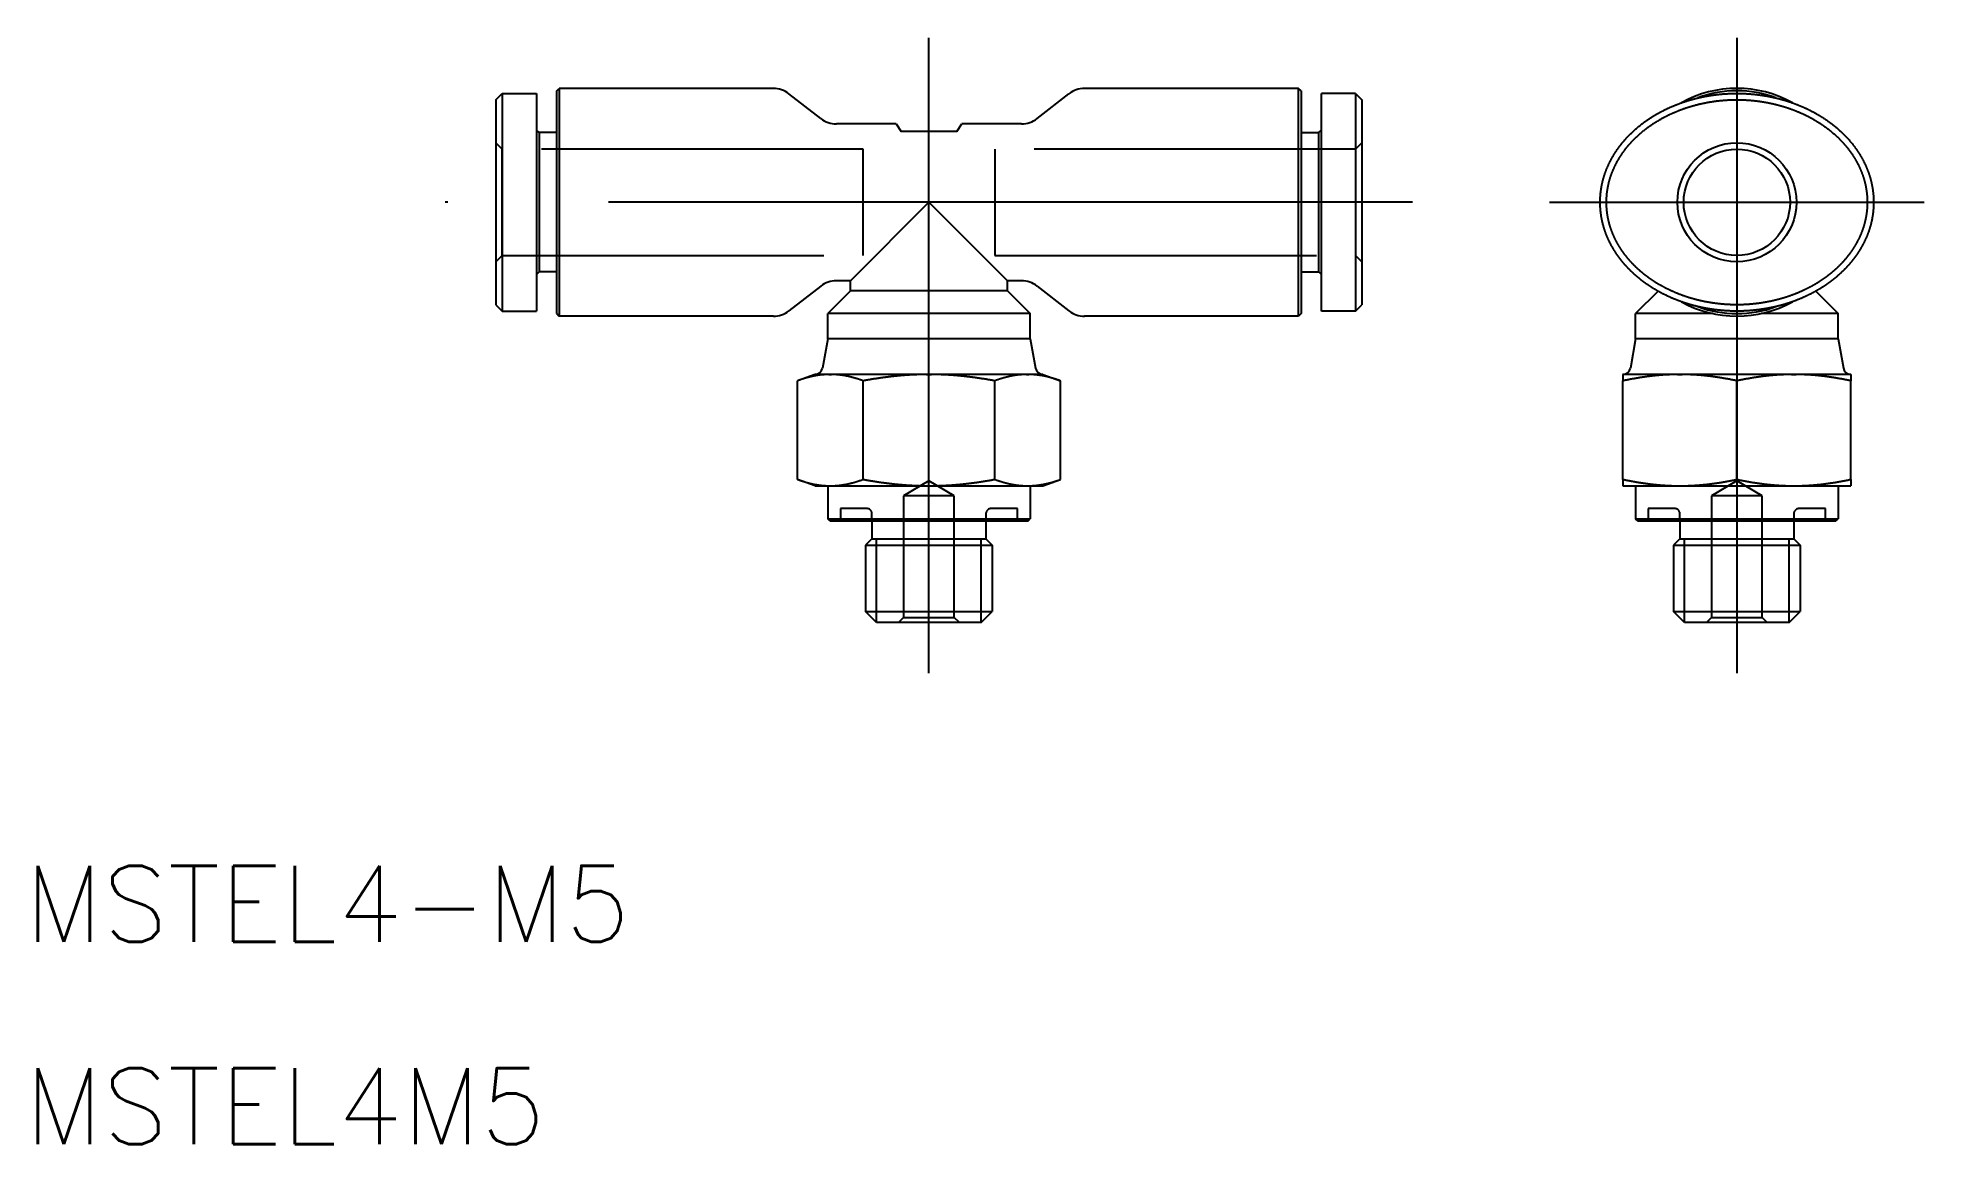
# Model space of a CAD drawing. Extents: x -35.2 to 39.3, y -37.2 to 6.5.
import ezdxf

# ---------------------------------------------------------------- set-up
doc = ezdxf.new("R2010")
doc.units = 0
doc.linetypes.add('CENTER', pattern=[50.8, 31.75, -6.35, 6.35, -6.35])
doc.linetypes.add('DASHED', pattern=[19.05, 12.7, -6.35])
doc.layers.get('0').update_dxf_attribs({"linetype": 'CONTINUOUS'})
doc.layers.add('CENTER', color=1, linetype='CENTER')
doc.styles.get("Standard").update_dxf_attribs({"font": 'txt.shx', "height": 3, "bigfont": 'bigfont.shx'})

msp = doc.modelspace()

# ---------------------------------------------------------------- texts
at = {"color": 7, "linetype": 'CONTINUOUS'}
for s, p in [('MSTEL4-M5', (-35.712, -29.211)), ('MSTEL4M5', (-35.712, -37.211))]:
    msp.add_text(s, height=3, dxfattribs=at).set_placement(p)

# ---------------------------------------------------------------- linework, layer by layer
at = {"color": 7, "linetype": 'CONTINUOUS'}
for p, q in [((-14.7, 4.4), (-14.6, 4.5)), ((-6.143, 4.5), (-14.6, 4.5)), ((-14.6, 4.5), (-14.6, -4.5)), ((14.6, 4.5), (6.143, 4.5)), ((14.6, -4.5), (14.6, 4.5)), ((14.7, 4.4), (14.6, 4.5)), ((-17.1, 4.05), (-16.85, 4.3)), ((-17.1, 4.05), (-17.1, -4.05)), ((-16.85, 4.3), (-16.85, -4.3)), ((-16.85, 4.3), (-15.5, 4.3)), ((-15.5, 4.3), (-15.5, -4.3)), ((-14.7, -4.4), (-14.7, 4.4)), ((-4.271, 3.311), (-5.529, 4.289)), ((4.271, 3.311), (5.529, 4.289)), ((14.7, 4.4), (14.7, -4.4)), ((15.5, -4.3), (15.5, 4.3)), ((16.85, 4.3), (15.5, 4.3)), ((16.85, 4.3), (16.85, -4.3)), ((16.85, 4.3), (17.1, 4.05)), ((17.1, 4.05), (17.1, -4.05)), ((-1.3, 3.1), (-3.657, 3.1)), ((-1.3, 3.1), (-1.1, 2.8)), ((1.1, 2.8), (1.3, 3.1)), ((3.657, 3.1), (1.3, 3.1)), ((-15.4, 2.75), (-15.5, 2.85)), ((-15.4, 2.75), (-15.4, -2.75)), ((-14.7, 2.75), (-15.4, 2.75)), ((1.1, 2.8), (-1.1, 2.8)), ((14.7, 2.75), (15.4, 2.75)), ((15.4, 2.75), (15.5, 2.85)), ((15.4, -2.75), (15.4, 2.75)), ((0, 0), (-3.1, -3.1)), ((3.1, -3.1), (0, 0)), ((-15.4, -2.75), (-15.5, -2.85)), ((-14.7, -2.75), (-15.4, -2.75)), ((14.7, -2.75), (15.4, -2.75)), ((15.4, -2.75), (15.5, -2.85)), ((-4.271, -3.311), (-5.529, -4.289)), ((-3.1, -3.5), (-4, -4.4)), ((-3.1, -3.1), (-3.657, -3.1)), ((-3.1, -3.5), (-3.1, -3.1)), ((3.1, -3.5), (-3.1, -3.5)), ((3.1, -3.5), (3.1, -3.1)), ((3.657, -3.1), (3.1, -3.1)), ((3.1, -3.5), (4, -4.4)), ((4.271, -3.311), (5.529, -4.289)), ((28.794, -3.513), (27.907, -4.4)), ((35.021, -3.513), (35.907, -4.4)), ((-17.1, -4.05), (-16.85, -4.3)), ((-16.85, -4.3), (-15.5, -4.3)), ((-14.7, -4.4), (-14.6, -4.5)), ((4, -4.4), (-4, -4.4)), ((-4, -5.4), (-4, -4.4)), ((4, -5.4), (4, -4.4)), ((14.7, -4.4), (14.6, -4.5)), ((16.85, -4.3), (15.5, -4.3)), ((16.85, -4.3), (17.1, -4.05)), ((30.964, -4.4), (27.907, -4.4)), ((27.907, -5.4), (27.907, -4.4)), ((35.907, -4.4), (32.851, -4.4)), ((35.907, -5.4), (35.907, -4.4)), ((-6.143, -4.5), (-14.6, -4.5)), ((14.6, -4.5), (6.143, -4.5)), ((-4, -5.4), (-4.206, -6.553)), ((4, -5.4), (-4, -5.4)), ((4, -5.4), (4.206, -6.553)), ((27.907, -5.4), (27.702, -6.553)), ((35.907, -5.4), (27.907, -5.4)), ((35.907, -5.4), (36.113, -6.553)), ((-4.5, -6.8), (-5.196, -7.053)), ((-5.196, -10.947), (-5.196, -7.053)), ((-3.949, -6.8), (-4.501, -6.8)), ((-3.949, -6.8), (-3.897, -6.8)), ((-3.949, -6.8), (-3.846, -6.8)), ((-3.897, -6.8), (-3.846, -6.8)), ((-0.103, -6.8), (-3.846, -6.8)), ((-2.598, -10.947), (-2.598, -7.053)), ((-0.103, -6.8), (0.103, -6.8)), ((-0.103, -6.8), (0, -6.8)), ((0, -6.8), (0.103, -6.8)), ((3.846, -6.8), (0.103, -6.8)), ((2.598, -10.947), (2.598, -7.053)), ((3.846, -6.8), (3.897, -6.8)), ((3.846, -6.8), (3.949, -6.8)), ((3.897, -6.8), (3.949, -6.8)), ((4.501, -6.8), (3.949, -6.8)), ((4.5, -6.8), (5.196, -7.053)), ((5.196, -10.947), (5.196, -7.053)), ((29.568, -6.8), (27.407, -6.8)), ((27.407, -6.8), (27.407, -7.053)), ((27.407, -6.8), (27.407, -6.8)), ((27.407, -10.947), (27.407, -7.053)), ((29.568, -6.8), (29.657, -6.8)), ((29.568, -6.8), (29.747, -6.8)), ((29.657, -6.8), (29.747, -6.8)), ((34.068, -6.8), (29.747, -6.8)), ((31.907, -10.947), (31.907, -7.053)), ((34.068, -6.8), (34.157, -6.8)), ((34.068, -6.8), (34.247, -6.8)), ((34.157, -6.8), (34.247, -6.8)), ((36.407, -6.8), (34.247, -6.8)), ((36.407, -6.8), (36.407, -7.053)), ((36.407, -6.8), (36.407, -6.8)), ((36.407, -10.947), (36.407, -7.053)), ((-4.5, -11.2), (-5.196, -10.947)), ((4.5, -11.2), (5.196, -10.947)), ((27.407, -10.947), (27.407, -11.2)), ((36.407, -10.947), (36.407, -11.2)), ((-4.5, -11.2), (-3.897, -11.2)), ((-4, -11.2), (-4, -12.5)), ((-3.897, -11.2), (0, -11.2)), ((0, -11.2), (3.897, -11.2)), ((3.897, -11.2), (4.5, -11.2)), ((4, -11.2), (4, -12.5)), ((27.407, -11.2), (29.657, -11.2)), ((27.907, -11.2), (27.907, -12.5)), ((29.657, -11.2), (34.157, -11.2)), ((34.157, -11.2), (36.407, -11.2)), ((35.907, -11.2), (35.907, -12.5)), ((-4, -12.5), (4, -12.5)), ((-3.9, -12.6), (-4, -12.5)), ((3.9, -12.6), (-3.9, -12.6)), ((-2.25, -12.6), (-2.25, -13.3)), ((2.25, -12.6), (2.25, -13.3)), ((3.9, -12.6), (4, -12.5)), ((27.907, -12.5), (35.907, -12.5)), ((28.007, -12.6), (27.907, -12.5)), ((35.807, -12.6), (28.007, -12.6)), ((29.657, -12.6), (29.657, -13.3)), ((34.157, -12.6), (34.157, -13.3)), ((35.807, -12.6), (35.907, -12.5)), ((-2.25, -13.3), (-2.5, -13.55)), ((-2.25, -13.3), (2.25, -13.3)), ((2.25, -13.3), (2.5, -13.55)), ((29.657, -13.3), (29.407, -13.55)), ((29.657, -13.3), (34.157, -13.3)), ((34.157, -13.3), (34.407, -13.55)), ((-2.5, -13.55), (-2.5, -16.167)), ((-2.5, -13.55), (2.5, -13.55)), ((2.5, -13.55), (2.5, -16.167)), ((29.407, -13.55), (34.407, -13.55)), ((29.407, -13.55), (29.407, -16.167)), ((34.407, -13.55), (34.407, -16.167)), ((-2.5, -16.167), (2.5, -16.167)), ((-2.067, -16.6), (-2.5, -16.167)), ((2.067, -16.6), (2.5, -16.167)), ((29.407, -16.167), (34.407, -16.167)), ((29.84, -16.6), (29.407, -16.167)), ((33.974, -16.6), (34.407, -16.167)), ((2.067, -16.6), (-2.067, -16.6)), ((33.974, -16.6), (29.84, -16.6))]:
    msp.add_line(p, q, dxfattribs=at)
at = {"color": 3, "linetype": 'DASHED'}
for p, q in [((-16.85, 2.1), (-17.1, 2.35)), ((17.1, 2.35), (16.85, 2.1)), ((-2.6, 2.1), (-16.85, 2.1)), ((-16.85, -2.1), (-16.85, 2.1)), ((-2.6, -2.1), (-2.6, 2.1)), ((2.6, 2.1), (2.6, -2.1)), ((16.85, 2.1), (2.6, 2.1)), ((16.85, 2.1), (16.85, -2.1)), ((-17.1, -2.35), (-16.85, -2.1)), ((-16.85, -2.1), (-2.6, -2.1)), ((2.6, -2.1), (16.85, -2.1)), ((16.85, -2.1), (17.1, -2.35)), ((0, -10.999), (-1, -11.6)), ((1, -11.6), (0, -10.999)), ((31.907, -10.999), (30.907, -11.6)), ((32.907, -11.6), (31.907, -10.999)), ((-1, -11.6), (-1, -16.4)), ((1, -11.6), (-1, -11.6)), ((1, -16.4), (1, -11.6)), ((30.907, -11.6), (30.907, -16.4)), ((32.907, -11.6), (30.907, -11.6)), ((32.907, -16.4), (32.907, -11.6)), ((-2.45, -12.1), (-3.5, -12.1)), ((-3.5, -12.1), (-3.5, -12.6)), ((-2.25, -12.6), (-2.25, -12.3)), ((2.25, -12.3), (2.25, -12.6)), ((3.5, -12.1), (2.45, -12.1)), ((3.5, -12.6), (3.5, -12.1)), ((29.457, -12.1), (28.407, -12.1)), ((28.407, -12.1), (28.407, -12.6)), ((29.657, -12.6), (29.657, -12.3)), ((34.157, -12.3), (34.157, -12.6)), ((35.407, -12.1), (34.357, -12.1)), ((35.407, -12.6), (35.407, -12.1)), ((-1.2, -16.6), (-1, -16.4)), ((-1, -16.4), (1, -16.4)), ((1.2, -16.6), (1, -16.4)), ((30.707, -16.6), (30.907, -16.4)), ((30.907, -16.4), (32.907, -16.4)), ((33.107, -16.6), (32.907, -16.4))]:
    msp.add_line(p, q, dxfattribs=at)
at = {"color": 3, "linetype": 'CONTINUOUS'}
for p, q in [((-2.067, -16.6), (-2.067, -13.3)), ((2.067, -16.6), (2.067, -13.3)), ((29.84, -16.6), (29.84, -13.3)), ((33.974, -16.6), (33.974, -13.3))]:
    msp.add_line(p, q, dxfattribs=at)
at = {"color": 7}
for points in [[(31.907, 4.3, 0), (31.919, 4.3, 0), (31.93, 4.3, 0), (31.941, 4.3, 0), (31.952, 4.3, 0), (31.963, 4.3, 0), (31.974, 4.3, 0), (31.985, 4.3, 0), (31.996, 4.299, 0), (32.007, 4.299, 0), (32.017, 4.299, 0), (32.029, 4.299, 0), (32.039, 4.299, 0), (32.05, 4.299, 0), (32.061, 4.298, 0), (32.072, 4.298, 0), (32.083, 4.298, 0), (32.094, 4.298, 0), (32.105, 4.297, 0), (32.116, 4.297, 0), (32.127, 4.297, 0), (32.138, 4.296, 0), (32.149, 4.296, 0), (32.16, 4.296, 0), (32.171, 4.295, 0), (32.182, 4.295, 0), (32.193, 4.294, 0), (32.204, 4.294, 0), (32.215, 4.293, 0), (32.226, 4.293, 0), (32.237, 4.292, 0), (32.249, 4.292, 0), (32.26, 4.291, 0), (32.271, 4.291, 0), (32.282, 4.29, 0), (32.293, 4.289, 0), (32.304, 4.289, 0), (32.316, 4.288, 0), (32.327, 4.287, 0), (32.338, 4.287, 0), (32.349, 4.286, 0), (32.361, 4.285, 0), (32.372, 4.284, 0), (32.383, 4.283, 0), (32.395, 4.283, 0), (32.406, 4.282, 0), (32.417, 4.281, 0), (32.429, 4.28, 0), (32.44, 4.279, 0), (32.452, 4.278, 0), (32.463, 4.277, 0), (32.475, 4.276, 0), (32.486, 4.275, 0), (32.498, 4.274, 0), (32.51, 4.273, 0), (32.521, 4.272, 0), (32.533, 4.271, 0), (32.545, 4.27, 0), (32.557, 4.269, 0), (32.569, 4.268, 0), (32.58, 4.266, 0), (32.592, 4.265, 0), (32.604, 4.264, 0), (32.616, 4.263, 0), (32.628, 4.261, 0), (32.641, 4.26, 0), (32.653, 4.259, 0), (32.665, 4.257, 0), (32.677, 4.256, 0), (32.69, 4.255, 0), (32.702, 4.253, 0), (32.714, 4.252, 0), (32.727, 4.25, 0), (32.739, 4.249, 0), (32.752, 4.247, 0), (32.764, 4.246, 0), (32.777, 4.244, 0), (32.79, 4.242, 0), (32.803, 4.241, 0), (32.816, 4.239, 0), (32.828, 4.237, 0), (32.841, 4.235, 0), (32.854, 4.233, 0), (32.867, 4.232, 0), (32.881, 4.23, 0), (32.894, 4.228, 0), (32.907, 4.226, 0), (32.92, 4.224, 0), (32.934, 4.222, 0), (32.947, 4.22, 0), (32.961, 4.217, 0), (32.974, 4.215, 0), (32.988, 4.213, 0), (33.002, 4.211, 0), (33.015, 4.209, 0), (33.029, 4.206, 0), (33.043, 4.204, 0), (33.057, 4.201, 0), (33.071, 4.199, 0), (33.085, 4.197, 0), (33.099, 4.194, 0), (33.113, 4.191, 0), (33.128, 4.189, 0), (33.142, 4.186, 0), (33.156, 4.183, 0), (33.171, 4.181, 0), (33.185, 4.178, 0), (33.2, 4.175, 0), (33.214, 4.172, 0), (33.229, 4.169, 0), (33.243, 4.166, 0), (33.258, 4.163, 0), (33.273, 4.16, 0), (33.287, 4.157, 0), (33.302, 4.154, 0), (33.317, 4.151, 0), (33.332, 4.148, 0), (33.347, 4.144, 0), (33.362, 4.141, 0), (33.377, 4.138, 0), (33.392, 4.134, 0), (33.407, 4.131, 0), (33.422, 4.127, 0), (33.438, 4.124, 0), (33.453, 4.12, 0), (33.468, 4.117, 0), (33.483, 4.113, 0), (33.499, 4.109, 0), (33.514, 4.105, 0), (33.529, 4.101, 0), (33.545, 4.098, 0), (33.56, 4.094, 0), (33.576, 4.09, 0), (33.591, 4.086, 0), (33.607, 4.081, 0), (33.623, 4.077, 0), (33.638, 4.073, 0), (33.654, 4.069, 0), (33.67, 4.065, 0), (33.685, 4.06, 0), (33.701, 4.056, 0), (33.717, 4.051, 0), (33.733, 4.047, 0), (33.748, 4.042, 0), (33.764, 4.038, 0), (33.78, 4.033, 0), (33.796, 4.028, 0), (33.812, 4.024, 0), (33.828, 4.019, 0), (33.844, 4.014, 0), (33.86, 4.009, 0), (33.876, 4.004, 0), (33.892, 3.999, 0), (33.908, 3.994, 0), (33.924, 3.989, 0), (33.94, 3.983, 0), (33.956, 3.978, 0), (33.973, 3.973, 0), (33.989, 3.968, 0), (34.005, 3.962, 0), (34.021, 3.957, 0), (34.037, 3.951, 0), (34.054, 3.946, 0), (34.07, 3.94, 0), (34.086, 3.934, 0), (34.102, 3.929, 0), (34.119, 3.923, 0), (34.135, 3.917, 0), (34.151, 3.911, 0), (34.168, 3.905, 0), (34.184, 3.899, 0), (34.2, 3.893, 0), (34.217, 3.887, 0), (34.233, 3.881, 0), (34.25, 3.874, 0), (34.266, 3.868, 0), (34.282, 3.862, 0), (34.299, 3.855, 0), (34.315, 3.849, 0), (34.332, 3.842, 0), (34.348, 3.835, 0), (34.365, 3.829, 0), (34.381, 3.822, 0), (34.398, 3.815, 0), (34.414, 3.808, 0), (34.431, 3.802, 0), (34.447, 3.795, 0), (34.464, 3.788, 0), (34.48, 3.78, 0), (34.497, 3.773, 0), (34.513, 3.766, 0), (34.53, 3.759, 0), (34.546, 3.752, 0), (34.563, 3.744, 0), (34.579, 3.737, 0), (34.596, 3.729, 0), (34.612, 3.722, 0), (34.629, 3.714, 0), (34.645, 3.706, 0), (34.662, 3.699, 0), (34.678, 3.691, 0), (34.695, 3.683, 0), (34.711, 3.675, 0), (34.728, 3.667, 0), (34.744, 3.659, 0), (34.761, 3.651, 0), (34.777, 3.642, 0), (34.794, 3.634, 0), (34.81, 3.626, 0), (34.827, 3.617, 0), (34.843, 3.609, 0), (34.86, 3.601, 0), (34.876, 3.592, 0), (34.892, 3.583, 0), (34.909, 3.575, 0), (34.925, 3.566, 0), (34.942, 3.557, 0), (34.958, 3.548, 0), (34.974, 3.539, 0), (34.991, 3.53, 0), (35.007, 3.521, 0), (35.024, 3.512, 0), (35.04, 3.503, 0), (35.056, 3.493, 0), (35.072, 3.484, 0), (35.089, 3.474, 0), (35.105, 3.465, 0), (35.121, 3.455, 0), (35.137, 3.446, 0), (35.154, 3.436, 0), (35.17, 3.426, 0), (35.186, 3.417, 0), (35.202, 3.407, 0), (35.218, 3.397, 0), (35.234, 3.387, 0), (35.25, 3.377, 0), (35.266, 3.367, 0), (35.282, 3.357, 0), (35.298, 3.346, 0), (35.314, 3.336, 0), (35.33, 3.326, 0), (35.346, 3.315, 0), (35.362, 3.305, 0), (35.378, 3.294, 0), (35.393, 3.284, 0), (35.409, 3.273, 0), (35.425, 3.262, 0), (35.441, 3.252, 0), (35.456, 3.241, 0), (35.472, 3.23, 0), (35.487, 3.219, 0), (35.503, 3.208, 0), (35.519, 3.197, 0), (35.534, 3.186, 0), (35.55, 3.174, 0), (35.565, 3.163, 0), (35.58, 3.152, 0), (35.596, 3.14, 0), (35.611, 3.129, 0), (35.626, 3.118, 0), (35.642, 3.106, 0), (35.657, 3.094, 0), (35.672, 3.083, 0), (35.687, 3.071, 0), (35.702, 3.059, 0), (35.717, 3.047, 0), (35.732, 3.036, 0), (35.747, 3.024, 0), (35.762, 3.012, 0), (35.776, 3, 0), (35.791, 2.987, 0), (35.806, 2.975, 0), (35.821, 2.963, 0), (35.835, 2.951, 0), (35.85, 2.938, 0), (35.864, 2.926, 0), (35.879, 2.914, 0), (35.893, 2.901, 0), (35.908, 2.888, 0), (35.922, 2.876, 0), (35.936, 2.863, 0), (35.95, 2.85, 0), (35.965, 2.838, 0), (35.979, 2.825, 0), (35.993, 2.812, 0), (36.007, 2.799, 0), (36.021, 2.786, 0), (36.035, 2.773, 0), (36.048, 2.76, 0), (36.062, 2.747, 0), (36.076, 2.733, 0), (36.09, 2.72, 0), (36.103, 2.707, 0), (36.117, 2.694, 0), (36.13, 2.68, 0), (36.144, 2.667, 0), (36.157, 2.653, 0), (36.17, 2.64, 0), (36.183, 2.626, 0), (36.196, 2.612, 0), (36.209, 2.599, 0), (36.222, 2.585, 0), (36.235, 2.571, 0), (36.248, 2.558, 0), (36.261, 2.544, 0), (36.274, 2.53, 0), (36.286, 2.516, 0), (36.299, 2.502, 0), (36.312, 2.488, 0), (36.324, 2.474, 0), (36.337, 2.46, 0), (36.349, 2.445, 0), (36.361, 2.431, 0), (36.373, 2.417, 0), (36.386, 2.403, 0), (36.398, 2.388, 0), (36.41, 2.374, 0), (36.422, 2.36, 0), (36.433, 2.345, 0), (36.445, 2.331, 0), (36.457, 2.316, 0), (36.468, 2.302, 0), (36.48, 2.287, 0), (36.492, 2.273, 0), (36.503, 2.258, 0), (36.514, 2.243, 0), (36.526, 2.228, 0), (36.537, 2.214, 0), (36.548, 2.199, 0), (36.559, 2.184, 0), (36.57, 2.169, 0), (36.581, 2.154, 0), (36.592, 2.139, 0), (36.602, 2.124, 0), (36.613, 2.109, 0), (36.624, 2.094, 0), (36.634, 2.079, 0), (36.645, 2.064, 0), (36.655, 2.049, 0), (36.665, 2.034, 0), (36.675, 2.019, 0), (36.685, 2.004, 0), (36.695, 1.988, 0), (36.705, 1.973, 0), (36.715, 1.958, 0), (36.725, 1.943, 0), (36.735, 1.927, 0), (36.744, 1.912, 0), (36.754, 1.896, 0), (36.763, 1.881, 0), (36.773, 1.866, 0), (36.782, 1.85, 0), (36.791, 1.835, 0), (36.8, 1.819, 0), (36.809, 1.804, 0), (36.819, 1.788, 0), (36.827, 1.772, 0), (36.836, 1.757, 0), (36.845, 1.741, 0), (36.854, 1.725, 0), (36.862, 1.71, 0), (36.871, 1.694, 0), (36.879, 1.678, 0), (36.888, 1.662, 0), (36.896, 1.647, 0), (36.904, 1.631, 0), (36.912, 1.615, 0), (36.92, 1.599, 0), (36.928, 1.583, 0), (36.936, 1.567, 0), (36.944, 1.551, 0), (36.951, 1.535, 0), (36.959, 1.519, 0), (36.967, 1.503, 0), (36.974, 1.487, 0), (36.981, 1.471, 0), (36.989, 1.455, 0), (36.996, 1.439, 0), (37.003, 1.423, 0), (37.01, 1.407, 0), (37.017, 1.391, 0), (37.024, 1.375, 0), (37.031, 1.359, 0), (37.038, 1.342, 0), (37.044, 1.326, 0), (37.051, 1.31, 0), (37.057, 1.294, 0), (37.064, 1.277, 0), (37.07, 1.261, 0), (37.076, 1.245, 0), (37.082, 1.229, 0), (37.088, 1.212, 0), (37.094, 1.196, 0), (37.1, 1.18, 0), (37.106, 1.163, 0), (37.112, 1.147, 0), (37.117, 1.13, 0), (37.123, 1.114, 0), (37.129, 1.098, 0), (37.134, 1.081, 0), (37.139, 1.065, 0), (37.145, 1.048, 0), (37.15, 1.032, 0), (37.155, 1.015, 0), (37.16, 0.999, 0), (37.165, 0.982, 0), (37.169, 0.966, 0), (37.174, 0.949, 0), (37.179, 0.933, 0), (37.184, 0.916, 0), (37.188, 0.9, 0), (37.192, 0.883, 0), (37.197, 0.866, 0), (37.201, 0.85, 0), (37.205, 0.833, 0), (37.209, 0.817, 0), (37.213, 0.8, 0), (37.217, 0.783, 0), (37.221, 0.767, 0), (37.225, 0.75, 0), (37.228, 0.734, 0), (37.232, 0.717, 0), (37.235, 0.7, 0), (37.239, 0.683, 0), (37.242, 0.667, 0), (37.245, 0.65, 0), (37.249, 0.633, 0), (37.252, 0.617, 0), (37.255, 0.6, 0), (37.258, 0.583, 0), (37.26, 0.567, 0), (37.263, 0.55, 0), (37.266, 0.533, 0), (37.268, 0.516, 0), (37.271, 0.5, 0), (37.273, 0.483, 0), (37.276, 0.466, 0), (37.278, 0.449, 0), (37.28, 0.433, 0), (37.282, 0.416, 0), (37.284, 0.399, 0), (37.286, 0.382, 0), (37.288, 0.365, 0), (37.29, 0.349, 0), (37.291, 0.332, 0), (37.293, 0.315, 0), (37.294, 0.298, 0), (37.296, 0.282, 0), (37.297, 0.265, 0), (37.298, 0.248, 0), (37.3, 0.231, 0), (37.301, 0.214, 0), (37.302, 0.198, 0), (37.303, 0.181, 0), (37.303, 0.164, 0), (37.304, 0.147, 0), (37.305, 0.13, 0), (37.306, 0.113, 0), (37.306, 0.097, 0), (37.306, 0.08, 0), (37.307, 0.063, 0), (37.307, 0.046, 0), (37.307, 0.029, 0), (37.307, 0.013, 0), (37.307, -0.004, 0), (37.307, -0.021, 0), (37.307, -0.038, 0), (37.307, -0.055, 0), (37.307, -0.071, 0), (37.306, -0.088, 0), (37.306, -0.105, 0), (37.305, -0.122, 0), (37.305, -0.139, 0), (37.304, -0.156, 0), (37.303, -0.172, 0), (37.302, -0.189, 0), (37.301, -0.206, 0), (37.3, -0.223, 0), (37.299, -0.24, 0), (37.298, -0.256, 0), (37.297, -0.273, 0), (37.295, -0.29, 0), (37.294, -0.307, 0), (37.292, -0.323, 0), (37.29, -0.34, 0), (37.289, -0.357, 0), (37.287, -0.374, 0), (37.285, -0.39, 0), (37.283, -0.407, 0), (37.281, -0.424, 0), (37.279, -0.441, 0), (37.277, -0.457, 0), (37.275, -0.474, 0), (37.272, -0.491, 0), (37.27, -0.507, 0), (37.267, -0.524, 0), (37.264, -0.541, 0), (37.262, -0.557, 0), (37.259, -0.574, 0), (37.256, -0.591, 0), (37.253, -0.607, 0), (37.25, -0.624, 0), (37.247, -0.64, 0), (37.244, -0.657, 0), (37.241, -0.674, 0), (37.237, -0.69, 0), (37.234, -0.707, 0), (37.23, -0.723, 0), (37.227, -0.74, 0), (37.223, -0.756, 0), (37.22, -0.773, 0), (37.216, -0.789, 0), (37.212, -0.805, 0), (37.208, -0.822, 0), (37.204, -0.838, 0), (37.2, -0.855, 0), (37.196, -0.871, 0), (37.191, -0.887, 0), (37.187, -0.904, 0), (37.182, -0.92, 0), (37.178, -0.936, 0), (37.173, -0.953, 0), (37.169, -0.969, 0), (37.164, -0.985, 0), (37.159, -1.001, 0), (37.154, -1.018, 0), (37.149, -1.034, 0), (37.144, -1.05, 0), (37.139, -1.066, 0), (37.134, -1.082, 0), (37.128, -1.098, 0), (37.123, -1.114, 0), (37.117, -1.13, 0), (37.112, -1.146, 0), (37.106, -1.162, 0), (37.101, -1.178, 0), (37.095, -1.194, 0), (37.089, -1.21, 0), (37.083, -1.226, 0), (37.077, -1.242, 0), (37.071, -1.258, 0), (37.065, -1.273, 0), (37.059, -1.289, 0), (37.053, -1.305, 0), (37.046, -1.321, 0), (37.04, -1.336, 0), (37.033, -1.352, 0), (37.027, -1.367, 0), (37.02, -1.383, 0), (37.014, -1.399, 0), (37.007, -1.414, 0), (37, -1.43, 0), (36.993, -1.445, 0), (36.986, -1.46, 0), (36.979, -1.476, 0), (36.972, -1.491, 0), (36.965, -1.507, 0), (36.958, -1.522, 0), (36.95, -1.537, 0), (36.943, -1.552, 0), (36.936, -1.567, 0), (36.928, -1.583, 0), (36.921, -1.598, 0), (36.913, -1.613, 0), (36.905, -1.628, 0), (36.898, -1.643, 0), (36.89, -1.658, 0), (36.882, -1.673, 0), (36.874, -1.688, 0), (36.866, -1.703, 0), (36.858, -1.717, 0), (36.85, -1.732, 0), (36.842, -1.747, 0), (36.834, -1.762, 0), (36.825, -1.776, 0), (36.817, -1.791, 0), (36.808, -1.805, 0), (36.8, -1.82, 0), (36.791, -1.835, 0), (36.783, -1.849, 0), (36.774, -1.863, 0), (36.765, -1.878, 0), (36.757, -1.892, 0), (36.748, -1.906, 0), (36.739, -1.921, 0), (36.73, -1.935, 0), (36.721, -1.949, 0), (36.712, -1.963, 0), (36.703, -1.977, 0), (36.694, -1.991, 0), (36.684, -2.005, 0), (36.675, -2.019, 0), (36.666, -2.033, 0), (36.656, -2.047, 0), (36.647, -2.061, 0), (36.638, -2.074, 0), (36.628, -2.088, 0), (36.618, -2.102, 0), (36.609, -2.115, 0), (36.599, -2.129, 0), (36.589, -2.143, 0), (36.58, -2.156, 0), (36.57, -2.17, 0), (36.56, -2.183, 0), (36.55, -2.196, 0), (36.54, -2.21, 0), (36.53, -2.223, 0), (36.52, -2.236, 0), (36.51, -2.249, 0), (36.5, -2.263, 0), (36.489, -2.276, 0), (36.479, -2.289, 0), (36.469, -2.302, 0), (36.458, -2.315, 0), (36.448, -2.328, 0), (36.438, -2.34, 0), (36.427, -2.353, 0), (36.416, -2.366, 0), (36.406, -2.379, 0), (36.395, -2.392, 0), (36.385, -2.404, 0), (36.374, -2.417, 0), (36.363, -2.429, 0), (36.352, -2.442, 0), (36.341, -2.454, 0), (36.331, -2.467, 0), (36.319, -2.479, 0), (36.309, -2.492, 0), (36.297, -2.504, 0), (36.286, -2.516, 0), (36.275, -2.528, 0), (36.264, -2.541, 0), (36.253, -2.553, 0), (36.242, -2.565, 0), (36.23, -2.577, 0), (36.219, -2.589, 0), (36.208, -2.601, 0), (36.196, -2.613, 0), (36.185, -2.625, 0), (36.173, -2.637, 0), (36.162, -2.648, 0), (36.15, -2.66, 0), (36.139, -2.672, 0), (36.127, -2.683, 0), (36.115, -2.695, 0), (36.103, -2.707, 0), (36.092, -2.718, 0), (36.08, -2.73, 0), (36.068, -2.741, 0), (36.056, -2.752, 0), (36.044, -2.764, 0), (36.032, -2.775, 0), (36.02, -2.786, 0), (36.008, -2.798, 0), (35.996, -2.809, 0), (35.984, -2.82, 0), (35.972, -2.831, 0), (35.96, -2.842, 0), (35.948, -2.853, 0), (35.935, -2.864, 0), (35.923, -2.875, 0), (35.911, -2.886, 0), (35.898, -2.897, 0), (35.886, -2.907, 0), (35.873, -2.918, 0), (35.861, -2.929, 0), (35.849, -2.94, 0), (35.836, -2.95, 0), (35.823, -2.961, 0), (35.811, -2.971, 0), (35.798, -2.982, 0), (35.785, -2.992, 0), (35.773, -3.003, 0), (35.76, -3.013, 0), (35.747, -3.023, 0), (35.734, -3.034, 0), (35.722, -3.044, 0), (35.709, -3.054, 0), (35.696, -3.064, 0), (35.683, -3.074, 0), (35.67, -3.084, 0), (35.657, -3.095, 0), (35.644, -3.105, 0), (35.631, -3.114, 0), (35.618, -3.124, 0), (35.605, -3.134, 0), (35.591, -3.144, 0), (35.578, -3.154, 0), (35.565, -3.164, 0), (35.552, -3.173, 0), (35.538, -3.183, 0), (35.525, -3.192, 0), (35.512, -3.202, 0), (35.498, -3.212, 0), (35.485, -3.221, 0), (35.471, -3.23, 0), (35.458, -3.24, 0), (35.444, -3.249, 0), (35.431, -3.258, 0), (35.417, -3.268, 0), (35.404, -3.277, 0), (35.39, -3.286, 0), (35.377, -3.295, 0), (35.363, -3.304, 0), (35.349, -3.313, 0), (35.336, -3.322, 0), (35.322, -3.331, 0), (35.308, -3.34, 0), (35.294, -3.349, 0), (35.28, -3.358, 0), (35.267, -3.367, 0), (35.253, -3.376, 0), (35.239, -3.384, 0), (35.225, -3.393, 0), (35.211, -3.402, 0), (35.197, -3.41, 0), (35.183, -3.419, 0), (35.169, -3.427, 0), (35.155, -3.436, 0), (35.141, -3.444, 0), (35.127, -3.452, 0), (35.112, -3.461, 0), (35.098, -3.469, 0), (35.084, -3.477, 0), (35.07, -3.485, 0), (35.056, -3.494, 0), (35.041, -3.502, 0), (35.027, -3.51, 0), (35.013, -3.518, 0), (34.999, -3.526, 0), (34.984, -3.534, 0), (34.97, -3.542, 0), (34.956, -3.549, 0), (34.941, -3.557, 0), (34.927, -3.565, 0), (34.912, -3.573, 0), (34.898, -3.58, 0), (34.883, -3.588, 0), (34.869, -3.596, 0), (34.854, -3.603, 0), (34.84, -3.611, 0), (34.825, -3.618, 0), (34.811, -3.626, 0), (34.796, -3.633, 0), (34.782, -3.64, 0), (34.767, -3.648, 0), (34.752, -3.655, 0), (34.738, -3.662, 0), (34.723, -3.669, 0), (34.708, -3.676, 0), (34.694, -3.684, 0), (34.679, -3.691, 0), (34.664, -3.698, 0), (34.649, -3.705, 0), (34.634, -3.711, 0), (34.62, -3.718, 0), (34.605, -3.725, 0), (34.59, -3.732, 0), (34.575, -3.739, 0), (34.56, -3.745, 0), (34.545, -3.752, 0), (34.53, -3.759, 0), (34.515, -3.765, 0), (34.501, -3.772, 0), (34.486, -3.778, 0), (34.471, -3.785, 0), (34.456, -3.791, 0), (34.441, -3.798, 0), (34.425, -3.804, 0), (34.41, -3.81, 0), (34.395, -3.816, 0), (34.38, -3.823, 0), (34.365, -3.829, 0), (34.35, -3.835, 0), (34.335, -3.841, 0), (34.32, -3.847, 0), (34.305, -3.853, 0), (34.29, -3.859, 0), (34.275, -3.865, 0), (34.259, -3.871, 0), (34.244, -3.877, 0), (34.229, -3.882, 0), (34.214, -3.888, 0), (34.199, -3.894, 0), (34.183, -3.9, 0), (34.168, -3.905, 0), (34.153, -3.911, 0), (34.137, -3.916, 0), (34.122, -3.922, 0), (34.107, -3.927, 0), (34.092, -3.933, 0), (34.076, -3.938, 0), (34.061, -3.943, 0), (34.045, -3.949, 0), (34.03, -3.954, 0), (34.015, -3.959, 0), (33.999, -3.964, 0), (33.984, -3.969, 0), (33.969, -3.974, 0), (33.953, -3.98, 0), (33.938, -3.985, 0), (33.922, -3.99, 0), (33.907, -3.994, 0), (33.891, -3.999, 0), (33.876, -4.004, 0), (33.86, -4.009, 0), (33.845, -4.014, 0), (33.829, -4.018, 0), (33.814, -4.023, 0), (33.798, -4.028, 0), (33.783, -4.032, 0), (33.767, -4.037, 0), (33.752, -4.042, 0), (33.736, -4.046, 0), (33.721, -4.05, 0), (33.705, -4.055, 0), (33.689, -4.059, 0), (33.674, -4.064, 0), (33.658, -4.068, 0), (33.642, -4.072, 0), (33.627, -4.076, 0), (33.611, -4.08, 0), (33.596, -4.085, 0), (33.58, -4.089, 0), (33.564, -4.093, 0), (33.548, -4.097, 0), (33.533, -4.101, 0), (33.517, -4.105, 0), (33.501, -4.108, 0), (33.486, -4.112, 0), (33.47, -4.116, 0), (33.454, -4.12, 0), (33.438, -4.124, 0), (33.423, -4.127, 0), (33.407, -4.131, 0), (33.391, -4.135, 0), (33.375, -4.138, 0), (33.359, -4.142, 0), (33.344, -4.145, 0), (33.328, -4.149, 0), (33.312, -4.152, 0), (33.296, -4.155, 0), (33.28, -4.159, 0), (33.264, -4.162, 0), (33.249, -4.165, 0), (33.233, -4.169, 0), (33.217, -4.172, 0), (33.201, -4.175, 0), (33.185, -4.178, 0), (33.169, -4.181, 0), (33.153, -4.184, 0), (33.138, -4.187, 0), (33.122, -4.19, 0), (33.106, -4.193, 0), (33.09, -4.196, 0), (33.074, -4.199, 0), (33.058, -4.201, 0), (33.042, -4.204, 0), (33.026, -4.207, 0), (33.01, -4.209, 0), (32.994, -4.212, 0), (32.978, -4.215, 0), (32.962, -4.217, 0), (32.946, -4.22, 0), (32.93, -4.222, 0), (32.914, -4.225, 0), (32.898, -4.227, 0), (32.882, -4.229, 0), (32.866, -4.232, 0), (32.85, -4.234, 0), (32.834, -4.236, 0), (32.818, -4.238, 0), (32.802, -4.241, 0), (32.786, -4.243, 0), (32.77, -4.245, 0), (32.754, -4.247, 0), (32.738, -4.249, 0), (32.722, -4.251, 0), (32.706, -4.253, 0), (32.69, -4.255, 0), (32.674, -4.256, 0), (32.658, -4.258, 0), (32.642, -4.26, 0), (32.626, -4.262, 0), (32.609, -4.264, 0), (32.593, -4.265, 0), (32.577, -4.267, 0), (32.561, -4.268, 0), (32.545, -4.27, 0), (32.529, -4.271, 0), (32.513, -4.273, 0), (32.497, -4.274, 0), (32.481, -4.276, 0), (32.465, -4.277, 0), (32.449, -4.278, 0), (32.432, -4.28, 0), (32.416, -4.281, 0), (32.4, -4.282, 0), (32.384, -4.283, 0), (32.368, -4.284, 0), (32.352, -4.285, 0), (32.336, -4.286, 0), (32.319, -4.287, 0), (32.303, -4.288, 0), (32.287, -4.289, 0), (32.271, -4.29, 0), (32.255, -4.291, 0), (32.239, -4.292, 0), (32.223, -4.293, 0), (32.206, -4.293, 0), (32.19, -4.294, 0), (32.174, -4.295, 0), (32.158, -4.295, 0), (32.142, -4.296, 0), (32.126, -4.297, 0), (32.109, -4.297, 0), (32.093, -4.297, 0), (32.077, -4.298, 0), (32.061, -4.298, 0), (32.045, -4.299, 0), (32.029, -4.299, 0), (32.013, -4.299, 0), (31.996, -4.299, 0), (31.98, -4.3, 0), (31.964, -4.3, 0), (31.948, -4.3, 0), (31.932, -4.3, 0), (31.916, -4.3, 0), (31.899, -4.3, 0), (31.883, -4.3, 0), (31.867, -4.3, 0), (31.851, -4.3, 0), (31.835, -4.3, 0), (31.819, -4.299, 0), (31.802, -4.299, 0), (31.786, -4.299, 0), (31.77, -4.299, 0), (31.754, -4.298, 0), (31.738, -4.298, 0), (31.722, -4.297, 0), (31.705, -4.297, 0), (31.689, -4.297, 0), (31.673, -4.296, 0), (31.657, -4.295, 0), (31.641, -4.295, 0), (31.625, -4.294, 0), (31.608, -4.293, 0), (31.592, -4.293, 0), (31.576, -4.292, 0), (31.56, -4.291, 0), (31.544, -4.29, 0), (31.528, -4.289, 0), (31.512, -4.288, 0), (31.495, -4.287, 0), (31.479, -4.286, 0), (31.463, -4.285, 0), (31.447, -4.284, 0), (31.431, -4.283, 0), (31.415, -4.282, 0), (31.399, -4.281, 0), (31.383, -4.28, 0), (31.366, -4.278, 0), (31.35, -4.277, 0), (31.334, -4.276, 0), (31.318, -4.274, 0), (31.302, -4.273, 0), (31.286, -4.271, 0), (31.27, -4.27, 0), (31.254, -4.268, 0), (31.238, -4.267, 0), (31.221, -4.265, 0), (31.205, -4.264, 0), (31.189, -4.262, 0), (31.173, -4.26, 0), (31.157, -4.258, 0), (31.141, -4.256, 0), (31.125, -4.255, 0), (31.109, -4.253, 0), (31.093, -4.251, 0), (31.077, -4.249, 0), (31.061, -4.247, 0), (31.045, -4.245, 0), (31.029, -4.243, 0), (31.013, -4.241, 0), (30.997, -4.238, 0), (30.981, -4.236, 0), (30.965, -4.234, 0), (30.949, -4.232, 0), (30.933, -4.229, 0), (30.917, -4.227, 0), (30.901, -4.225, 0), (30.885, -4.222, 0), (30.869, -4.22, 0), (30.853, -4.217, 0), (30.837, -4.215, 0), (30.821, -4.212, 0), (30.805, -4.209, 0), (30.789, -4.207, 0), (30.773, -4.204, 0), (30.757, -4.201, 0), (30.741, -4.199, 0), (30.725, -4.196, 0), (30.709, -4.193, 0), (30.693, -4.19, 0), (30.677, -4.187, 0), (30.662, -4.184, 0), (30.646, -4.181, 0), (30.63, -4.178, 0), (30.614, -4.175, 0), (30.598, -4.172, 0), (30.582, -4.169, 0), (30.566, -4.165, 0), (30.55, -4.162, 0), (30.535, -4.159, 0), (30.519, -4.155, 0), (30.503, -4.152, 0), (30.487, -4.149, 0), (30.471, -4.145, 0), (30.456, -4.142, 0), (30.44, -4.138, 0), (30.424, -4.135, 0), (30.408, -4.131, 0), (30.392, -4.127, 0), (30.377, -4.124, 0), (30.361, -4.12, 0), (30.345, -4.116, 0), (30.329, -4.112, 0), (30.314, -4.108, 0), (30.298, -4.105, 0), (30.282, -4.101, 0), (30.267, -4.097, 0), (30.251, -4.093, 0), (30.235, -4.089, 0), (30.22, -4.085, 0), (30.204, -4.08, 0), (30.188, -4.076, 0), (30.172, -4.072, 0), (30.157, -4.068, 0), (30.141, -4.064, 0), (30.126, -4.059, 0), (30.11, -4.055, 0), (30.095, -4.05, 0), (30.079, -4.046, 0), (30.063, -4.041, 0), (30.048, -4.037, 0), (30.032, -4.032, 0), (30.017, -4.028, 0), (30.001, -4.023, 0), (29.986, -4.018, 0), (29.97, -4.014, 0), (29.955, -4.009, 0), (29.939, -4.004, 0), (29.924, -3.999, 0), (29.908, -3.994, 0), (29.893, -3.989, 0), (29.877, -3.985, 0), (29.862, -3.98, 0), (29.846, -3.974, 0), (29.831, -3.969, 0), (29.816, -3.964, 0), (29.8, -3.959, 0), (29.785, -3.954, 0), (29.769, -3.949, 0), (29.754, -3.943, 0), (29.739, -3.938, 0), (29.723, -3.933, 0), (29.708, -3.927, 0), (29.693, -3.922, 0), (29.677, -3.916, 0), (29.662, -3.911, 0), (29.647, -3.905, 0), (29.632, -3.899, 0), (29.616, -3.894, 0), (29.601, -3.888, 0), (29.586, -3.882, 0), (29.571, -3.877, 0), (29.555, -3.871, 0), (29.54, -3.865, 0), (29.525, -3.859, 0), (29.51, -3.853, 0), (29.495, -3.847, 0), (29.48, -3.841, 0), (29.465, -3.835, 0), (29.45, -3.829, 0), (29.434, -3.823, 0), (29.419, -3.816, 0), (29.404, -3.81, 0), (29.389, -3.804, 0), (29.374, -3.798, 0), (29.359, -3.791, 0), (29.344, -3.785, 0), (29.329, -3.778, 0), (29.314, -3.772, 0), (29.299, -3.765, 0), (29.285, -3.759, 0), (29.27, -3.752, 0), (29.255, -3.745, 0), (29.24, -3.739, 0), (29.225, -3.732, 0), (29.21, -3.725, 0), (29.195, -3.718, 0), (29.18, -3.711, 0), (29.166, -3.705, 0), (29.151, -3.698, 0), (29.136, -3.691, 0), (29.122, -3.684, 0), (29.107, -3.676, 0), (29.092, -3.669, 0), (29.077, -3.662, 0), (29.063, -3.655, 0), (29.048, -3.648, 0), (29.033, -3.64, 0), (29.019, -3.633, 0), (29.004, -3.626, 0), (28.99, -3.618, 0), (28.975, -3.611, 0), (28.961, -3.603, 0), (28.946, -3.596, 0), (28.932, -3.588, 0), (28.917, -3.58, 0), (28.903, -3.573, 0), (28.888, -3.565, 0), (28.874, -3.557, 0), (28.859, -3.55, 0), (28.845, -3.542, 0), (28.831, -3.534, 0), (28.816, -3.526, 0), (28.802, -3.518, 0), (28.788, -3.51, 0), (28.773, -3.502, 0), (28.759, -3.494, 0), (28.745, -3.485, 0), (28.731, -3.477, 0), (28.717, -3.469, 0), (28.703, -3.461, 0), (28.688, -3.452, 0), (28.674, -3.444, 0), (28.66, -3.436, 0), (28.646, -3.427, 0), (28.632, -3.419, 0), (28.618, -3.41, 0), (28.604, -3.402, 0), (28.59, -3.393, 0), (28.576, -3.384, 0), (28.562, -3.376, 0), (28.548, -3.367, 0), (28.535, -3.358, 0), (28.521, -3.349, 0), (28.507, -3.34, 0), (28.493, -3.331, 0), (28.479, -3.322, 0), (28.466, -3.313, 0), (28.452, -3.304, 0), (28.438, -3.295, 0), (28.425, -3.286, 0), (28.411, -3.277, 0), (28.398, -3.268, 0), (28.384, -3.259, 0), (28.37, -3.249, 0), (28.357, -3.24, 0), (28.343, -3.23, 0), (28.33, -3.221, 0), (28.317, -3.212, 0), (28.303, -3.202, 0), (28.29, -3.192, 0), (28.277, -3.183, 0), (28.263, -3.173, 0), (28.25, -3.164, 0), (28.237, -3.154, 0), (28.224, -3.144, 0), (28.21, -3.134, 0), (28.197, -3.124, 0), (28.184, -3.114, 0), (28.171, -3.105, 0), (28.158, -3.095, 0), (28.145, -3.084, 0), (28.132, -3.074, 0), (28.119, -3.064, 0), (28.106, -3.054, 0), (28.093, -3.044, 0), (28.081, -3.034, 0), (28.068, -3.023, 0), (28.055, -3.013, 0), (28.042, -3.003, 0), (28.029, -2.992, 0), (28.017, -2.982, 0), (28.004, -2.971, 0), (27.991, -2.961, 0), (27.979, -2.95, 0), (27.966, -2.94, 0), (27.954, -2.929, 0), (27.941, -2.918, 0), (27.929, -2.907, 0), (27.917, -2.897, 0), (27.904, -2.886, 0), (27.892, -2.875, 0), (27.88, -2.864, 0), (27.867, -2.853, 0), (27.855, -2.842, 0), (27.843, -2.831, 0), (27.831, -2.82, 0), (27.819, -2.809, 0), (27.807, -2.798, 0), (27.795, -2.786, 0), (27.783, -2.775, 0), (27.771, -2.764, 0), (27.759, -2.752, 0), (27.747, -2.741, 0), (27.735, -2.73, 0), (27.723, -2.718, 0), (27.711, -2.707, 0), (27.7, -2.695, 0), (27.688, -2.683, 0), (27.676, -2.672, 0), (27.665, -2.66, 0), (27.653, -2.648, 0), (27.642, -2.636, 0), (27.63, -2.625, 0), (27.619, -2.613, 0), (27.607, -2.601, 0), (27.596, -2.589, 0), (27.584, -2.577, 0), (27.573, -2.565, 0), (27.562, -2.553, 0), (27.551, -2.541, 0), (27.54, -2.528, 0), (27.529, -2.516, 0), (27.517, -2.504, 0), (27.506, -2.492, 0), (27.495, -2.479, 0), (27.484, -2.467, 0), (27.474, -2.454, 0), (27.463, -2.442, 0), (27.452, -2.429, 0), (27.441, -2.417, 0), (27.43, -2.404, 0), (27.42, -2.391, 0), (27.409, -2.379, 0), (27.398, -2.366, 0), (27.388, -2.353, 0), (27.377, -2.34, 0), (27.367, -2.328, 0), (27.356, -2.315, 0), (27.346, -2.302, 0), (27.336, -2.289, 0), (27.326, -2.276, 0), (27.315, -2.262, 0), (27.305, -2.249, 0), (27.295, -2.236, 0), (27.285, -2.223, 0), (27.275, -2.21, 0), (27.265, -2.196, 0), (27.255, -2.183, 0), (27.245, -2.169, 0), (27.235, -2.156, 0), (27.226, -2.143, 0), (27.216, -2.129, 0), (27.206, -2.115, 0), (27.196, -2.102, 0), (27.187, -2.088, 0), (27.177, -2.074, 0), (27.168, -2.061, 0), (27.158, -2.047, 0), (27.149, -2.033, 0), (27.14, -2.019, 0), (27.131, -2.005, 0), (27.121, -1.991, 0), (27.112, -1.977, 0), (27.103, -1.963, 0), (27.094, -1.949, 0), (27.085, -1.935, 0), (27.076, -1.921, 0), (27.067, -1.906, 0), (27.058, -1.892, 0), (27.05, -1.878, 0), (27.041, -1.863, 0), (27.032, -1.849, 0), (27.024, -1.835, 0), (27.015, -1.82, 0), (27.006, -1.805, 0), (26.998, -1.791, 0), (26.99, -1.776, 0), (26.981, -1.762, 0), (26.973, -1.747, 0), (26.965, -1.732, 0), (26.957, -1.717, 0), (26.949, -1.703, 0), (26.941, -1.688, 0), (26.933, -1.673, 0), (26.925, -1.658, 0), (26.917, -1.643, 0), (26.91, -1.628, 0), (26.902, -1.613, 0), (26.894, -1.598, 0), (26.887, -1.583, 0), (26.879, -1.567, 0), (26.872, -1.552, 0), (26.864, -1.537, 0), (26.857, -1.522, 0), (26.85, -1.507, 0), (26.843, -1.491, 0), (26.836, -1.476, 0), (26.829, -1.46, 0), (26.822, -1.445, 0), (26.815, -1.43, 0), (26.808, -1.414, 0), (26.801, -1.399, 0), (26.795, -1.383, 0), (26.788, -1.367, 0), (26.782, -1.352, 0), (26.775, -1.336, 0), (26.769, -1.32, 0), (26.762, -1.305, 0), (26.756, -1.289, 0), (26.75, -1.273, 0), (26.744, -1.258, 0), (26.738, -1.242, 0), (26.732, -1.226, 0), (26.726, -1.21, 0), (26.72, -1.194, 0), (26.714, -1.178, 0), (26.709, -1.162, 0), (26.703, -1.146, 0), (26.698, -1.13, 0), (26.692, -1.114, 0), (26.687, -1.098, 0), (26.681, -1.082, 0), (26.676, -1.066, 0), (26.671, -1.05, 0), (26.666, -1.034, 0), (26.661, -1.018, 0), (26.656, -1.001, 0), (26.651, -0.985, 0), (26.646, -0.969, 0), (26.642, -0.953, 0), (26.637, -0.936, 0), (26.633, -0.92, 0), (26.628, -0.904, 0), (26.624, -0.887, 0), (26.619, -0.871, 0), (26.615, -0.855, 0), (26.611, -0.838, 0), (26.607, -0.822, 0), (26.603, -0.805, 0), (26.599, -0.789, 0), (26.595, -0.773, 0), (26.592, -0.756, 0), (26.588, -0.74, 0), (26.584, -0.723, 0), (26.581, -0.707, 0), (26.578, -0.69, 0), (26.574, -0.674, 0), (26.571, -0.657, 0), (26.568, -0.64, 0), (26.565, -0.624, 0), (26.562, -0.607, 0), (26.559, -0.591, 0), (26.556, -0.574, 0), (26.553, -0.557, 0), (26.55, -0.541, 0), (26.548, -0.524, 0), (26.545, -0.507, 0), (26.543, -0.491, 0), (26.541, -0.474, 0), (26.538, -0.457, 0), (26.536, -0.441, 0), (26.534, -0.424, 0), (26.532, -0.407, 0), (26.53, -0.39, 0), (26.528, -0.374, 0), (26.526, -0.357, 0), (26.524, -0.34, 0), (26.523, -0.323, 0), (26.521, -0.307, 0), (26.52, -0.29, 0), (26.518, -0.273, 0), (26.517, -0.256, 0), (26.516, -0.24, 0), (26.515, -0.223, 0), (26.514, -0.206, 0), (26.513, -0.189, 0), (26.512, -0.172, 0), (26.511, -0.156, 0), (26.51, -0.139, 0), (26.51, -0.122, 0), (26.509, -0.105, 0), (26.509, -0.088, 0), (26.508, -0.072, 0), (26.508, -0.055, 0), (26.508, -0.038, 0), (26.508, -0.021, 0), (26.508, -0.004, 0), (26.508, 0.013, 0), (26.508, 0.029, 0), (26.508, 0.046, 0), (26.508, 0.063, 0), (26.508, 0.08, 0), (26.509, 0.097, 0), (26.509, 0.113, 0), (26.51, 0.13, 0), (26.511, 0.147, 0), (26.511, 0.164, 0), (26.512, 0.181, 0), (26.513, 0.198, 0), (26.514, 0.214, 0), (26.515, 0.231, 0), (26.517, 0.248, 0), (26.518, 0.265, 0), (26.519, 0.282, 0), (26.52, 0.298, 0), (26.522, 0.315, 0), (26.524, 0.332, 0), (26.525, 0.349, 0), (26.527, 0.365, 0), (26.529, 0.382, 0), (26.531, 0.399, 0), (26.533, 0.416, 0), (26.535, 0.433, 0), (26.537, 0.449, 0), (26.539, 0.466, 0), (26.542, 0.483, 0), (26.544, 0.5, 0), (26.547, 0.516, 0), (26.549, 0.533, 0), (26.552, 0.55, 0), (26.555, 0.567, 0), (26.557, 0.583, 0), (26.56, 0.6, 0), (26.563, 0.617, 0), (26.566, 0.633, 0), (26.57, 0.65, 0), (26.573, 0.667, 0), (26.576, 0.683, 0), (26.58, 0.7, 0), (26.583, 0.717, 0), (26.587, 0.734, 0), (26.59, 0.75, 0), (26.594, 0.767, 0), (26.598, 0.783, 0), (26.602, 0.8, 0), (26.606, 0.817, 0), (26.61, 0.833, 0), (26.614, 0.85, 0), (26.618, 0.866, 0), (26.623, 0.883, 0), (26.627, 0.9, 0), (26.631, 0.916, 0), (26.636, 0.933, 0), (26.641, 0.949, 0), (26.645, 0.966, 0), (26.65, 0.982, 0), (26.655, 0.999, 0), (26.66, 1.015, 0), (26.665, 1.032, 0), (26.67, 1.048, 0), (26.676, 1.065, 0), (26.681, 1.081, 0), (26.686, 1.098, 0), (26.692, 1.114, 0), (26.697, 1.13, 0), (26.703, 1.147, 0), (26.709, 1.163, 0), (26.715, 1.18, 0), (26.721, 1.196, 0), (26.727, 1.212, 0), (26.733, 1.229, 0), (26.739, 1.245, 0), (26.745, 1.261, 0), (26.751, 1.277, 0), (26.758, 1.294, 0), (26.764, 1.31, 0), (26.771, 1.326, 0), (26.777, 1.342, 0), (26.784, 1.359, 0), (26.791, 1.375, 0), (26.798, 1.391, 0), (26.805, 1.407, 0), (26.812, 1.423, 0), (26.819, 1.439, 0), (26.826, 1.455, 0), (26.834, 1.471, 0), (26.841, 1.487, 0), (26.848, 1.503, 0), (26.856, 1.519, 0), (26.863, 1.535, 0), (26.871, 1.551, 0), (26.879, 1.567, 0), (26.887, 1.583, 0), (26.895, 1.599, 0), (26.903, 1.615, 0), (26.911, 1.631, 0), (26.919, 1.647, 0), (26.927, 1.662, 0), (26.936, 1.678, 0), (26.944, 1.694, 0), (26.953, 1.71, 0), (26.961, 1.725, 0), (26.97, 1.741, 0), (26.979, 1.757, 0), (26.988, 1.772, 0), (26.997, 1.788, 0), (27.005, 1.804, 0), (27.015, 1.819, 0), (27.024, 1.835, 0), (27.033, 1.85, 0), (27.042, 1.866, 0), (27.052, 1.881, 0), (27.061, 1.896, 0), (27.071, 1.912, 0), (27.08, 1.927, 0), (27.09, 1.943, 0), (27.1, 1.958, 0), (27.11, 1.973, 0), (27.119, 1.988, 0), (27.13, 2.004, 0), (27.14, 2.019, 0), (27.15, 2.034, 0), (27.16, 2.049, 0), (27.17, 2.064, 0), (27.181, 2.079, 0), (27.191, 2.094, 0), (27.202, 2.109, 0), (27.212, 2.124, 0), (27.223, 2.139, 0), (27.234, 2.154, 0), (27.245, 2.169, 0), (27.256, 2.184, 0), (27.267, 2.199, 0), (27.278, 2.214, 0), (27.289, 2.228, 0), (27.3, 2.243, 0), (27.312, 2.258, 0), (27.323, 2.272, 0), (27.335, 2.287, 0), (27.346, 2.302, 0), (27.358, 2.316, 0), (27.37, 2.331, 0), (27.381, 2.345, 0), (27.393, 2.36, 0), (27.405, 2.374, 0), (27.417, 2.388, 0), (27.429, 2.403, 0), (27.442, 2.417, 0), (27.454, 2.431, 0), (27.466, 2.445, 0), (27.478, 2.46, 0), (27.491, 2.474, 0), (27.503, 2.488, 0), (27.516, 2.502, 0), (27.528, 2.516, 0), (27.541, 2.53, 0), (27.554, 2.544, 0), (27.567, 2.557, 0), (27.579, 2.571, 0), (27.593, 2.585, 0), (27.605, 2.599, 0), (27.619, 2.612, 0), (27.632, 2.626, 0), (27.645, 2.64, 0), (27.658, 2.653, 0), (27.672, 2.667, 0), (27.685, 2.68, 0), (27.698, 2.694, 0), (27.712, 2.707, 0), (27.725, 2.72, 0), (27.739, 2.733, 0), (27.753, 2.747, 0), (27.767, 2.76, 0), (27.78, 2.773, 0), (27.794, 2.786, 0), (27.808, 2.799, 0), (27.822, 2.812, 0), (27.836, 2.825, 0), (27.85, 2.838, 0), (27.864, 2.85, 0), (27.879, 2.863, 0), (27.893, 2.876, 0), (27.907, 2.888, 0), (27.922, 2.901, 0), (27.936, 2.914, 0), (27.951, 2.926, 0), (27.965, 2.938, 0), (27.98, 2.951, 0), (27.994, 2.963, 0), (28.009, 2.975, 0), (28.024, 2.987, 0), (28.038, 3, 0), (28.053, 3.012, 0), (28.068, 3.024, 0), (28.083, 3.036, 0), (28.098, 3.048, 0), (28.113, 3.059, 0), (28.128, 3.071, 0), (28.143, 3.083, 0), (28.158, 3.095, 0), (28.173, 3.106, 0), (28.189, 3.118, 0), (28.204, 3.129, 0), (28.219, 3.141, 0), (28.235, 3.152, 0), (28.25, 3.163, 0), (28.265, 3.175, 0), (28.281, 3.186, 0), (28.296, 3.197, 0), (28.312, 3.208, 0), (28.327, 3.219, 0), (28.343, 3.23, 0), (28.359, 3.241, 0), (28.374, 3.252, 0), (28.39, 3.262, 0), (28.406, 3.273, 0), (28.422, 3.284, 0), (28.437, 3.294, 0), (28.453, 3.305, 0), (28.469, 3.315, 0), (28.485, 3.326, 0), (28.501, 3.336, 0), (28.517, 3.346, 0), (28.533, 3.357, 0), (28.549, 3.367, 0), (28.565, 3.377, 0), (28.581, 3.387, 0), (28.597, 3.397, 0), (28.613, 3.407, 0), (28.629, 3.417, 0), (28.645, 3.427, 0), (28.661, 3.436, 0), (28.677, 3.446, 0), (28.694, 3.456, 0), (28.71, 3.465, 0), (28.726, 3.475, 0), (28.742, 3.484, 0), (28.759, 3.493, 0), (28.775, 3.503, 0), (28.791, 3.512, 0), (28.808, 3.521, 0), (28.824, 3.53, 0), (28.84, 3.539, 0), (28.857, 3.548, 0), (28.873, 3.557, 0), (28.89, 3.566, 0), (28.906, 3.575, 0), (28.922, 3.583, 0), (28.939, 3.592, 0), (28.955, 3.601, 0), (28.972, 3.609, 0), (28.988, 3.617, 0), (29.005, 3.626, 0), (29.021, 3.634, 0), (29.038, 3.642, 0), (29.054, 3.651, 0), (29.071, 3.659, 0), (29.087, 3.667, 0), (29.104, 3.675, 0), (29.12, 3.683, 0), (29.137, 3.691, 0), (29.153, 3.699, 0), (29.17, 3.706, 0), (29.186, 3.714, 0), (29.203, 3.722, 0), (29.219, 3.729, 0), (29.236, 3.737, 0), (29.252, 3.744, 0), (29.269, 3.752, 0), (29.285, 3.759, 0), (29.302, 3.766, 0), (29.318, 3.773, 0), (29.335, 3.781, 0), (29.351, 3.788, 0), (29.368, 3.795, 0), (29.384, 3.802, 0), (29.401, 3.808, 0), (29.417, 3.815, 0), (29.434, 3.822, 0), (29.45, 3.829, 0), (29.467, 3.836, 0), (29.483, 3.842, 0), (29.5, 3.849, 0), (29.516, 3.855, 0), (29.532, 3.862, 0), (29.549, 3.868, 0), (29.565, 3.874, 0), (29.582, 3.881, 0), (29.598, 3.887, 0), (29.614, 3.893, 0), (29.631, 3.899, 0), (29.647, 3.905, 0), (29.663, 3.911, 0), (29.68, 3.917, 0), (29.696, 3.923, 0), (29.712, 3.929, 0), (29.729, 3.934, 0), (29.745, 3.94, 0), (29.761, 3.946, 0), (29.777, 3.951, 0), (29.794, 3.957, 0), (29.81, 3.962, 0), (29.826, 3.968, 0), (29.842, 3.973, 0), (29.858, 3.978, 0), (29.875, 3.984, 0), (29.891, 3.989, 0), (29.907, 3.994, 0), (29.923, 3.999, 0), (29.939, 4.004, 0), (29.955, 4.009, 0), (29.971, 4.014, 0), (29.987, 4.019, 0), (30.003, 4.024, 0), (30.019, 4.028, 0), (30.035, 4.033, 0), (30.05, 4.038, 0), (30.066, 4.042, 0), (30.082, 4.047, 0), (30.098, 4.051, 0), (30.114, 4.056, 0), (30.13, 4.06, 0), (30.145, 4.065, 0), (30.161, 4.069, 0), (30.177, 4.073, 0), (30.192, 4.077, 0), (30.208, 4.081, 0), (30.223, 4.085, 0), (30.239, 4.09, 0), (30.254, 4.093, 0), (30.27, 4.097, 0), (30.285, 4.101, 0), (30.301, 4.105, 0), (30.316, 4.109, 0), (30.331, 4.113, 0), (30.347, 4.116, 0), (30.362, 4.12, 0), (30.377, 4.124, 0), (30.392, 4.127, 0), (30.407, 4.131, 0), (30.422, 4.134, 0), (30.438, 4.137, 0), (30.453, 4.141, 0), (30.467, 4.144, 0), (30.482, 4.147, 0), (30.497, 4.151, 0), (30.512, 4.154, 0), (30.527, 4.157, 0), (30.542, 4.16, 0), (30.556, 4.163, 0), (30.571, 4.166, 0), (30.586, 4.169, 0), (30.6, 4.172, 0), (30.615, 4.175, 0), (30.629, 4.178, 0), (30.643, 4.18, 0), (30.658, 4.183, 0), (30.672, 4.186, 0), (30.686, 4.189, 0), (30.701, 4.191, 0), (30.715, 4.194, 0), (30.729, 4.196, 0), (30.743, 4.199, 0), (30.757, 4.201, 0), (30.771, 4.204, 0), (30.785, 4.206, 0), (30.799, 4.208, 0), (30.812, 4.211, 0), (30.826, 4.213, 0), (30.84, 4.215, 0), (30.854, 4.217, 0), (30.867, 4.219, 0), (30.881, 4.221, 0), (30.894, 4.224, 0), (30.907, 4.226, 0), (30.921, 4.228, 0), (30.934, 4.23, 0), (30.947, 4.231, 0), (30.96, 4.233, 0), (30.974, 4.235, 0), (30.986, 4.237, 0), (30.999, 4.239, 0), (31.012, 4.24, 0), (31.025, 4.242, 0), (31.038, 4.244, 0), (31.051, 4.246, 0), (31.063, 4.247, 0), (31.076, 4.249, 0), (31.088, 4.25, 0), (31.101, 4.252, 0), (31.113, 4.253, 0), (31.125, 4.255, 0), (31.138, 4.256, 0), (31.15, 4.258, 0), (31.162, 4.259, 0), (31.174, 4.26, 0), (31.186, 4.262, 0), (31.199, 4.263, 0), (31.211, 4.264, 0), (31.223, 4.265, 0), (31.235, 4.267, 0), (31.246, 4.268, 0), (31.258, 4.269, 0), (31.27, 4.27, 0), (31.282, 4.271, 0), (31.294, 4.272, 0), (31.305, 4.274, 0), (31.317, 4.275, 0), (31.329, 4.276, 0), (31.34, 4.277, 0), (31.352, 4.278, 0), (31.363, 4.279, 0), (31.375, 4.279, 0), (31.386, 4.28, 0), (31.398, 4.281, 0), (31.409, 4.282, 0), (31.421, 4.283, 0), (31.432, 4.284, 0), (31.443, 4.285, 0), (31.454, 4.285, 0), (31.466, 4.286, 0), (31.477, 4.287, 0), (31.488, 4.288, 0), (31.5, 4.288, 0), (31.511, 4.289, 0), (31.522, 4.29, 0), (31.533, 4.29, 0), (31.544, 4.291, 0), (31.555, 4.291, 0), (31.566, 4.292, 0), (31.578, 4.292, 0), (31.589, 4.293, 0), (31.6, 4.293, 0), (31.611, 4.294, 0), (31.622, 4.294, 0), (31.633, 4.295, 0), (31.644, 4.295, 0), (31.655, 4.296, 0), (31.666, 4.296, 0), (31.677, 4.296, 0), (31.688, 4.297, 0), (31.699, 4.297, 0), (31.71, 4.297, 0), (31.721, 4.298, 0), (31.732, 4.298, 0), (31.743, 4.298, 0), (31.754, 4.298, 0), (31.765, 4.299, 0), (31.776, 4.299, 0), (31.787, 4.299, 0), (31.797, 4.299, 0), (31.808, 4.299, 0), (31.819, 4.3, 0), (31.83, 4.3, 0), (31.841, 4.3, 0), (31.852, 4.3, 0), (31.863, 4.3, 0), (31.874, 4.3, 0), (31.885, 4.3, 0), (31.896, 4.3, 0), (31.907, 4.3, 0)], [(31.907, 4.05, 0), (31.918, 4.05, 0), (31.929, 4.05, 0), (31.939, 4.05, 0), (31.95, 4.05, 0), (31.961, 4.05, 0), (31.971, 4.05, 0), (31.982, 4.05, 0), (31.992, 4.05, 0), (32.003, 4.049, 0), (32.014, 4.049, 0), (32.024, 4.049, 0), (32.035, 4.049, 0), (32.045, 4.049, 0), (32.056, 4.048, 0), (32.066, 4.048, 0), (32.077, 4.048, 0), (32.087, 4.048, 0), (32.098, 4.047, 0), (32.108, 4.047, 0), (32.119, 4.047, 0), (32.13, 4.046, 0), (32.14, 4.046, 0), (32.151, 4.046, 0), (32.161, 4.045, 0), (32.172, 4.045, 0), (32.183, 4.044, 0), (32.193, 4.044, 0), (32.204, 4.044, 0), (32.215, 4.043, 0), (32.225, 4.043, 0), (32.236, 4.042, 0), (32.247, 4.041, 0), (32.257, 4.041, 0), (32.268, 4.04, 0), (32.279, 4.04, 0), (32.29, 4.039, 0), (32.3, 4.038, 0), (32.311, 4.038, 0), (32.322, 4.037, 0), (32.333, 4.036, 0), (32.344, 4.036, 0), (32.355, 4.035, 0), (32.365, 4.034, 0), (32.377, 4.033, 0), (32.387, 4.032, 0), (32.398, 4.032, 0), (32.41, 4.031, 0), (32.42, 4.03, 0), (32.432, 4.029, 0), (32.443, 4.028, 0), (32.454, 4.027, 0), (32.465, 4.026, 0), (32.476, 4.025, 0), (32.487, 4.024, 0), (32.499, 4.023, 0), (32.51, 4.022, 0), (32.521, 4.021, 0), (32.533, 4.02, 0), (32.544, 4.019, 0), (32.556, 4.018, 0), (32.567, 4.017, 0), (32.579, 4.015, 0), (32.59, 4.014, 0), (32.602, 4.013, 0), (32.613, 4.012, 0), (32.625, 4.01, 0), (32.637, 4.009, 0), (32.649, 4.008, 0), (32.661, 4.006, 0), (32.672, 4.005, 0), (32.684, 4.004, 0), (32.696, 4.002, 0), (32.709, 4.001, 0), (32.721, 3.999, 0), (32.733, 3.998, 0), (32.745, 3.996, 0), (32.757, 3.994, 0), (32.77, 3.993, 0), (32.782, 3.991, 0), (32.794, 3.989, 0), (32.807, 3.988, 0), (32.819, 3.986, 0), (32.832, 3.984, 0), (32.844, 3.982, 0), (32.857, 3.98, 0), (32.87, 3.978, 0), (32.883, 3.977, 0), (32.896, 3.975, 0), (32.909, 3.973, 0), (32.922, 3.97, 0), (32.935, 3.968, 0), (32.948, 3.966, 0), (32.961, 3.964, 0), (32.974, 3.962, 0), (32.987, 3.96, 0), (33.001, 3.957, 0), (33.014, 3.955, 0), (33.028, 3.953, 0), (33.041, 3.95, 0), (33.055, 3.948, 0), (33.069, 3.945, 0), (33.082, 3.943, 0), (33.096, 3.94, 0), (33.11, 3.938, 0), (33.124, 3.935, 0), (33.137, 3.932, 0), (33.151, 3.93, 0), (33.165, 3.927, 0), (33.179, 3.924, 0), (33.194, 3.921, 0), (33.208, 3.918, 0), (33.222, 3.916, 0), (33.236, 3.913, 0), (33.25, 3.91, 0), (33.264, 3.906, 0), (33.279, 3.903, 0), (33.293, 3.9, 0), (33.308, 3.897, 0), (33.322, 3.894, 0), (33.337, 3.891, 0), (33.351, 3.887, 0), (33.366, 3.884, 0), (33.38, 3.88, 0), (33.395, 3.877, 0), (33.41, 3.873, 0), (33.424, 3.87, 0), (33.439, 3.866, 0), (33.454, 3.863, 0), (33.469, 3.859, 0), (33.483, 3.855, 0), (33.498, 3.851, 0), (33.513, 3.848, 0), (33.528, 3.844, 0), (33.543, 3.84, 0), (33.558, 3.836, 0), (33.573, 3.832, 0), (33.588, 3.828, 0), (33.603, 3.824, 0), (33.618, 3.819, 0), (33.633, 3.815, 0), (33.649, 3.811, 0), (33.664, 3.806, 0), (33.679, 3.802, 0), (33.694, 3.798, 0), (33.71, 3.793, 0), (33.725, 3.789, 0), (33.74, 3.784, 0), (33.755, 3.779, 0), (33.771, 3.775, 0), (33.786, 3.77, 0), (33.802, 3.765, 0), (33.817, 3.76, 0), (33.832, 3.756, 0), (33.848, 3.751, 0), (33.863, 3.746, 0), (33.879, 3.741, 0), (33.894, 3.736, 0), (33.91, 3.73, 0), (33.925, 3.725, 0), (33.941, 3.72, 0), (33.956, 3.715, 0), (33.972, 3.709, 0), (33.988, 3.704, 0), (34.003, 3.698, 0), (34.019, 3.693, 0), (34.035, 3.687, 0), (34.05, 3.682, 0), (34.066, 3.676, 0), (34.082, 3.67, 0), (34.097, 3.664, 0), (34.113, 3.659, 0), (34.129, 3.653, 0), (34.144, 3.647, 0), (34.16, 3.641, 0), (34.176, 3.635, 0), (34.192, 3.629, 0), (34.207, 3.622, 0), (34.223, 3.616, 0), (34.239, 3.61, 0), (34.255, 3.604, 0), (34.27, 3.597, 0), (34.286, 3.591, 0), (34.302, 3.584, 0), (34.318, 3.578, 0), (34.334, 3.571, 0), (34.349, 3.564, 0), (34.365, 3.558, 0), (34.381, 3.551, 0), (34.397, 3.544, 0), (34.413, 3.537, 0), (34.428, 3.53, 0), (34.444, 3.523, 0), (34.46, 3.516, 0), (34.476, 3.509, 0), (34.492, 3.502, 0), (34.508, 3.495, 0), (34.523, 3.487, 0), (34.539, 3.48, 0), (34.555, 3.472, 0), (34.571, 3.465, 0), (34.587, 3.457, 0), (34.602, 3.45, 0), (34.618, 3.442, 0), (34.634, 3.434, 0), (34.65, 3.427, 0), (34.666, 3.419, 0), (34.681, 3.411, 0), (34.697, 3.403, 0), (34.713, 3.395, 0), (34.729, 3.387, 0), (34.744, 3.379, 0), (34.76, 3.37, 0), (34.776, 3.362, 0), (34.791, 3.354, 0), (34.807, 3.346, 0), (34.823, 3.337, 0), (34.839, 3.329, 0), (34.854, 3.32, 0), (34.87, 3.311, 0), (34.885, 3.303, 0), (34.901, 3.294, 0), (34.917, 3.285, 0), (34.932, 3.276, 0), (34.948, 3.267, 0), (34.963, 3.258, 0), (34.979, 3.249, 0), (34.994, 3.24, 0), (35.01, 3.231, 0), (35.025, 3.222, 0), (35.041, 3.212, 0), (35.056, 3.203, 0), (35.071, 3.194, 0), (35.087, 3.184, 0), (35.102, 3.175, 0), (35.117, 3.165, 0), (35.133, 3.155, 0), (35.148, 3.146, 0), (35.163, 3.136, 0), (35.178, 3.126, 0), (35.193, 3.116, 0), (35.209, 3.106, 0), (35.224, 3.096, 0), (35.239, 3.086, 0), (35.254, 3.076, 0), (35.269, 3.066, 0), (35.284, 3.056, 0), (35.299, 3.046, 0), (35.314, 3.035, 0), (35.329, 3.025, 0), (35.343, 3.015, 0), (35.358, 3.004, 0), (35.373, 2.994, 0), (35.388, 2.983, 0), (35.403, 2.972, 0), (35.417, 2.962, 0), (35.432, 2.951, 0), (35.446, 2.94, 0), (35.461, 2.929, 0), (35.475, 2.918, 0), (35.49, 2.907, 0), (35.504, 2.896, 0), (35.519, 2.885, 0), (35.533, 2.874, 0), (35.547, 2.863, 0), (35.562, 2.852, 0), (35.576, 2.84, 0), (35.59, 2.829, 0), (35.604, 2.817, 0), (35.618, 2.806, 0), (35.632, 2.795, 0), (35.646, 2.783, 0), (35.66, 2.771, 0), (35.674, 2.76, 0), (35.688, 2.748, 0), (35.702, 2.736, 0), (35.715, 2.724, 0), (35.729, 2.713, 0), (35.743, 2.701, 0), (35.756, 2.689, 0), (35.77, 2.677, 0), (35.783, 2.665, 0), (35.797, 2.652, 0), (35.81, 2.64, 0), (35.824, 2.628, 0), (35.837, 2.616, 0), (35.85, 2.603, 0), (35.863, 2.591, 0), (35.876, 2.579, 0), (35.889, 2.566, 0), (35.902, 2.554, 0), (35.915, 2.541, 0), (35.928, 2.529, 0), (35.941, 2.516, 0), (35.953, 2.503, 0), (35.966, 2.491, 0), (35.979, 2.478, 0), (35.991, 2.465, 0), (36.004, 2.452, 0), (36.016, 2.439, 0), (36.028, 2.426, 0), (36.041, 2.413, 0), (36.053, 2.4, 0), (36.065, 2.387, 0), (36.077, 2.374, 0), (36.089, 2.361, 0), (36.101, 2.348, 0), (36.113, 2.335, 0), (36.125, 2.322, 0), (36.137, 2.308, 0), (36.148, 2.295, 0), (36.16, 2.282, 0), (36.172, 2.268, 0), (36.183, 2.255, 0), (36.195, 2.241, 0), (36.206, 2.228, 0), (36.217, 2.214, 0), (36.229, 2.201, 0), (36.24, 2.187, 0), (36.251, 2.173, 0), (36.262, 2.16, 0), (36.273, 2.146, 0), (36.284, 2.132, 0), (36.295, 2.119, 0), (36.305, 2.105, 0), (36.316, 2.091, 0), (36.327, 2.077, 0), (36.337, 2.063, 0), (36.348, 2.049, 0), (36.358, 2.035, 0), (36.368, 2.021, 0), (36.379, 2.007, 0), (36.389, 1.993, 0), (36.399, 1.979, 0), (36.409, 1.965, 0), (36.419, 1.951, 0), (36.429, 1.937, 0), (36.438, 1.923, 0), (36.448, 1.908, 0), (36.458, 1.894, 0), (36.467, 1.88, 0), (36.477, 1.866, 0), (36.486, 1.851, 0), (36.496, 1.837, 0), (36.505, 1.823, 0), (36.514, 1.808, 0), (36.523, 1.794, 0), (36.532, 1.78, 0), (36.541, 1.765, 0), (36.55, 1.751, 0), (36.559, 1.736, 0), (36.568, 1.722, 0), (36.576, 1.707, 0), (36.585, 1.693, 0), (36.593, 1.678, 0), (36.602, 1.663, 0), (36.61, 1.649, 0), (36.618, 1.634, 0), (36.627, 1.62, 0), (36.635, 1.605, 0), (36.643, 1.59, 0), (36.651, 1.575, 0), (36.658, 1.561, 0), (36.666, 1.546, 0), (36.674, 1.531, 0), (36.682, 1.516, 0), (36.689, 1.502, 0), (36.697, 1.487, 0), (36.704, 1.472, 0), (36.712, 1.457, 0), (36.719, 1.442, 0), (36.726, 1.427, 0), (36.733, 1.412, 0), (36.74, 1.397, 0), (36.747, 1.382, 0), (36.754, 1.367, 0), (36.761, 1.352, 0), (36.768, 1.337, 0), (36.774, 1.322, 0), (36.781, 1.307, 0), (36.787, 1.292, 0), (36.794, 1.277, 0), (36.8, 1.262, 0), (36.806, 1.247, 0), (36.813, 1.232, 0), (36.819, 1.217, 0), (36.825, 1.202, 0), (36.831, 1.187, 0), (36.837, 1.171, 0), (36.843, 1.156, 0), (36.848, 1.141, 0), (36.854, 1.126, 0), (36.859, 1.111, 0), (36.865, 1.095, 0), (36.87, 1.08, 0), (36.876, 1.065, 0), (36.881, 1.05, 0), (36.886, 1.034, 0), (36.891, 1.019, 0), (36.896, 1.004, 0), (36.901, 0.988, 0), (36.906, 0.973, 0), (36.911, 0.958, 0), (36.916, 0.942, 0), (36.92, 0.927, 0), (36.925, 0.912, 0), (36.929, 0.896, 0), (36.934, 0.881, 0), (36.938, 0.866, 0), (36.942, 0.85, 0), (36.947, 0.835, 0), (36.951, 0.819, 0), (36.955, 0.804, 0), (36.959, 0.789, 0), (36.962, 0.773, 0), (36.966, 0.758, 0), (36.97, 0.742, 0), (36.974, 0.727, 0), (36.977, 0.711, 0), (36.981, 0.696, 0), (36.984, 0.68, 0), (36.987, 0.665, 0), (36.991, 0.649, 0), (36.994, 0.634, 0), (36.997, 0.618, 0), (37, 0.603, 0), (37.003, 0.587, 0), (37.006, 0.572, 0), (37.008, 0.556, 0), (37.011, 0.541, 0), (37.014, 0.525, 0), (37.016, 0.51, 0), (37.019, 0.494, 0), (37.021, 0.479, 0), (37.024, 0.463, 0), (37.026, 0.448, 0), (37.028, 0.432, 0), (37.03, 0.417, 0), (37.032, 0.401, 0), (37.034, 0.386, 0), (37.036, 0.37, 0), (37.038, 0.354, 0), (37.039, 0.339, 0), (37.041, 0.323, 0), (37.042, 0.308, 0), (37.044, 0.292, 0), (37.045, 0.277, 0), (37.047, 0.261, 0), (37.048, 0.245, 0), (37.049, 0.23, 0), (37.05, 0.214, 0), (37.051, 0.199, 0), (37.052, 0.183, 0), (37.053, 0.168, 0), (37.054, 0.152, 0), (37.054, 0.136, 0), (37.055, 0.121, 0), (37.056, 0.105, 0), (37.056, 0.09, 0), (37.057, 0.074, 0), (37.057, 0.058, 0), (37.057, 0.043, 0), (37.057, 0.027, 0), (37.057, 0.012, 0), (37.057, -0.004, 0), (37.057, -0.019, 0), (37.057, -0.035, 0), (37.057, -0.051, 0), (37.057, -0.066, 0), (37.056, -0.082, 0), (37.056, -0.097, 0), (37.055, -0.113, 0), (37.055, -0.129, 0), (37.054, -0.144, 0), (37.053, -0.16, 0), (37.053, -0.175, 0), (37.052, -0.191, 0), (37.051, -0.206, 0), (37.05, -0.222, 0), (37.048, -0.238, 0), (37.047, -0.253, 0), (37.046, -0.269, 0), (37.045, -0.284, 0), (37.043, -0.3, 0), (37.042, -0.315, 0), (37.04, -0.331, 0), (37.038, -0.346, 0), (37.037, -0.362, 0), (37.035, -0.377, 0), (37.033, -0.393, 0), (37.031, -0.409, 0), (37.029, -0.424, 0), (37.027, -0.44, 0), (37.025, -0.455, 0), (37.022, -0.47, 0), (37.02, -0.486, 0), (37.018, -0.501, 0), (37.015, -0.517, 0), (37.013, -0.532, 0), (37.01, -0.548, 0), (37.007, -0.563, 0), (37.004, -0.579, 0), (37.002, -0.594, 0), (36.999, -0.609, 0), (36.996, -0.625, 0), (36.992, -0.64, 0), (36.989, -0.655, 0), (36.986, -0.671, 0), (36.983, -0.686, 0), (36.979, -0.701, 0), (36.976, -0.717, 0), (36.972, -0.732, 0), (36.969, -0.747, 0), (36.965, -0.763, 0), (36.961, -0.778, 0), (36.957, -0.793, 0), (36.953, -0.808, 0), (36.95, -0.823, 0), (36.946, -0.839, 0), (36.941, -0.854, 0), (36.937, -0.869, 0), (36.933, -0.884, 0), (36.928, -0.899, 0), (36.924, -0.914, 0), (36.92, -0.929, 0), (36.915, -0.944, 0), (36.91, -0.96, 0), (36.906, -0.975, 0), (36.901, -0.99, 0), (36.896, -1.005, 0), (36.891, -1.019, 0), (36.886, -1.034, 0), (36.881, -1.049, 0), (36.876, -1.064, 0), (36.871, -1.079, 0), (36.865, -1.094, 0), (36.86, -1.109, 0), (36.855, -1.124, 0), (36.849, -1.138, 0), (36.843, -1.153, 0), (36.838, -1.168, 0), (36.832, -1.183, 0), (36.826, -1.197, 0), (36.821, -1.212, 0), (36.815, -1.227, 0), (36.809, -1.241, 0), (36.803, -1.256, 0), (36.797, -1.27, 0), (36.79, -1.285, 0), (36.784, -1.299, 0), (36.778, -1.314, 0), (36.772, -1.328, 0), (36.765, -1.343, 0), (36.759, -1.357, 0), (36.752, -1.372, 0), (36.745, -1.386, 0), (36.739, -1.4, 0), (36.732, -1.415, 0), (36.725, -1.429, 0), (36.718, -1.443, 0), (36.711, -1.457, 0), (36.704, -1.471, 0), (36.697, -1.485, 0), (36.69, -1.5, 0), (36.683, -1.514, 0), (36.676, -1.528, 0), (36.669, -1.542, 0), (36.661, -1.556, 0), (36.654, -1.57, 0), (36.646, -1.583, 0), (36.639, -1.597, 0), (36.631, -1.611, 0), (36.623, -1.625, 0), (36.616, -1.639, 0), (36.608, -1.653, 0), (36.6, -1.666, 0), (36.592, -1.68, 0), (36.584, -1.694, 0), (36.576, -1.707, 0), (36.568, -1.721, 0), (36.56, -1.734, 0), (36.552, -1.748, 0), (36.544, -1.761, 0), (36.535, -1.774, 0), (36.527, -1.788, 0), (36.519, -1.801, 0), (36.51, -1.814, 0), (36.502, -1.828, 0), (36.493, -1.841, 0), (36.485, -1.854, 0), (36.476, -1.867, 0), (36.467, -1.88, 0), (36.459, -1.893, 0), (36.45, -1.906, 0), (36.441, -1.919, 0), (36.432, -1.932, 0), (36.423, -1.945, 0), (36.414, -1.958, 0), (36.405, -1.971, 0), (36.396, -1.984, 0), (36.387, -1.996, 0), (36.377, -2.009, 0), (36.368, -2.022, 0), (36.359, -2.034, 0), (36.35, -2.047, 0), (36.34, -2.059, 0), (36.331, -2.072, 0), (36.321, -2.084, 0), (36.312, -2.097, 0), (36.302, -2.109, 0), (36.292, -2.121, 0), (36.283, -2.134, 0), (36.273, -2.146, 0), (36.263, -2.158, 0), (36.254, -2.17, 0), (36.244, -2.183, 0), (36.234, -2.195, 0), (36.224, -2.207, 0), (36.214, -2.219, 0), (36.204, -2.231, 0), (36.194, -2.243, 0), (36.184, -2.255, 0), (36.173, -2.266, 0), (36.163, -2.278, 0), (36.153, -2.29, 0), (36.143, -2.302, 0), (36.132, -2.313, 0), (36.122, -2.325, 0), (36.112, -2.337, 0), (36.101, -2.348, 0), (36.091, -2.36, 0), (36.08, -2.371, 0), (36.069, -2.383, 0), (36.059, -2.394, 0), (36.048, -2.406, 0), (36.038, -2.417, 0), (36.027, -2.428, 0), (36.016, -2.44, 0), (36.005, -2.451, 0), (35.994, -2.462, 0), (35.983, -2.473, 0), (35.972, -2.484, 0), (35.961, -2.495, 0), (35.95, -2.506, 0), (35.939, -2.517, 0), (35.928, -2.528, 0), (35.917, -2.539, 0), (35.906, -2.55, 0), (35.895, -2.561, 0), (35.883, -2.572, 0), (35.872, -2.582, 0), (35.861, -2.593, 0), (35.849, -2.604, 0), (35.838, -2.614, 0), (35.827, -2.625, 0), (35.815, -2.636, 0), (35.804, -2.646, 0), (35.792, -2.657, 0), (35.781, -2.667, 0), (35.769, -2.677, 0), (35.757, -2.688, 0), (35.746, -2.698, 0), (35.734, -2.708, 0), (35.722, -2.719, 0), (35.71, -2.729, 0), (35.699, -2.739, 0), (35.687, -2.749, 0), (35.675, -2.759, 0), (35.663, -2.769, 0), (35.651, -2.779, 0), (35.639, -2.789, 0), (35.627, -2.799, 0), (35.615, -2.809, 0), (35.603, -2.819, 0), (35.59, -2.829, 0), (35.578, -2.838, 0), (35.566, -2.848, 0), (35.554, -2.858, 0), (35.542, -2.868, 0), (35.529, -2.877, 0), (35.517, -2.887, 0), (35.505, -2.896, 0), (35.492, -2.906, 0), (35.48, -2.915, 0), (35.467, -2.925, 0), (35.455, -2.934, 0), (35.442, -2.943, 0), (35.43, -2.953, 0), (35.417, -2.962, 0), (35.404, -2.971, 0), (35.392, -2.98, 0), (35.379, -2.989, 0), (35.367, -2.999, 0), (35.354, -3.008, 0), (35.341, -3.017, 0), (35.328, -3.026, 0), (35.315, -3.035, 0), (35.303, -3.043, 0), (35.29, -3.052, 0), (35.277, -3.061, 0), (35.264, -3.07, 0), (35.251, -3.079, 0), (35.238, -3.087, 0), (35.225, -3.096, 0), (35.212, -3.105, 0), (35.199, -3.113, 0), (35.186, -3.122, 0), (35.172, -3.13, 0), (35.159, -3.139, 0), (35.146, -3.147, 0), (35.133, -3.156, 0), (35.12, -3.164, 0), (35.106, -3.172, 0), (35.093, -3.18, 0), (35.08, -3.189, 0), (35.066, -3.197, 0), (35.053, -3.205, 0), (35.04, -3.213, 0), (35.026, -3.221, 0), (35.013, -3.229, 0), (34.999, -3.237, 0), (34.986, -3.245, 0), (34.972, -3.253, 0), (34.959, -3.261, 0), (34.945, -3.269, 0), (34.932, -3.277, 0), (34.918, -3.284, 0), (34.904, -3.292, 0), (34.891, -3.3, 0), (34.877, -3.307, 0), (34.864, -3.315, 0), (34.85, -3.322, 0), (34.836, -3.33, 0), (34.822, -3.337, 0), (34.809, -3.345, 0), (34.795, -3.352, 0), (34.781, -3.36, 0), (34.767, -3.367, 0), (34.753, -3.374, 0), (34.739, -3.381, 0), (34.725, -3.388, 0), (34.712, -3.396, 0), (34.698, -3.403, 0), (34.684, -3.41, 0), (34.67, -3.417, 0), (34.656, -3.424, 0), (34.642, -3.431, 0), (34.628, -3.438, 0), (34.614, -3.444, 0), (34.599, -3.451, 0), (34.585, -3.458, 0), (34.571, -3.465, 0), (34.557, -3.472, 0), (34.543, -3.478, 0), (34.529, -3.485, 0), (34.515, -3.491, 0), (34.501, -3.498, 0), (34.486, -3.504, 0), (34.472, -3.511, 0), (34.458, -3.517, 0), (34.444, -3.524, 0), (34.429, -3.53, 0), (34.415, -3.536, 0), (34.401, -3.543, 0), (34.386, -3.549, 0), (34.372, -3.555, 0), (34.358, -3.561, 0), (34.343, -3.567, 0), (34.329, -3.573, 0), (34.314, -3.579, 0), (34.3, -3.585, 0), (34.285, -3.591, 0), (34.271, -3.597, 0), (34.257, -3.603, 0), (34.242, -3.609, 0), (34.228, -3.615, 0), (34.213, -3.62, 0), (34.199, -3.626, 0), (34.184, -3.632, 0), (34.169, -3.637, 0), (34.155, -3.643, 0), (34.14, -3.649, 0), (34.126, -3.654, 0), (34.111, -3.66, 0), (34.096, -3.665, 0), (34.082, -3.67, 0), (34.067, -3.676, 0), (34.053, -3.681, 0), (34.038, -3.686, 0), (34.023, -3.692, 0), (34.008, -3.697, 0), (33.994, -3.702, 0), (33.979, -3.707, 0), (33.964, -3.712, 0), (33.95, -3.717, 0), (33.935, -3.722, 0), (33.92, -3.727, 0), (33.905, -3.732, 0), (33.891, -3.737, 0), (33.876, -3.742, 0), (33.861, -3.747, 0), (33.846, -3.751, 0), (33.831, -3.756, 0), (33.816, -3.761, 0), (33.801, -3.765, 0), (33.787, -3.77, 0), (33.772, -3.775, 0), (33.757, -3.779, 0), (33.742, -3.784, 0), (33.727, -3.788, 0), (33.712, -3.793, 0), (33.697, -3.797, 0), (33.682, -3.801, 0), (33.667, -3.806, 0), (33.652, -3.81, 0), (33.637, -3.814, 0), (33.622, -3.818, 0), (33.607, -3.823, 0), (33.592, -3.827, 0), (33.577, -3.831, 0), (33.562, -3.835, 0), (33.547, -3.839, 0), (33.532, -3.843, 0), (33.517, -3.847, 0), (33.502, -3.851, 0), (33.487, -3.854, 0), (33.472, -3.858, 0), (33.457, -3.862, 0), (33.442, -3.866, 0), (33.426, -3.869, 0), (33.411, -3.873, 0), (33.396, -3.877, 0), (33.381, -3.88, 0), (33.366, -3.884, 0), (33.351, -3.887, 0), (33.336, -3.891, 0), (33.32, -3.894, 0), (33.305, -3.898, 0), (33.29, -3.901, 0), (33.275, -3.904, 0), (33.26, -3.908, 0), (33.244, -3.911, 0), (33.229, -3.914, 0), (33.214, -3.917, 0), (33.199, -3.92, 0), (33.183, -3.923, 0), (33.168, -3.926, 0), (33.153, -3.93, 0), (33.138, -3.933, 0), (33.122, -3.935, 0), (33.107, -3.938, 0), (33.092, -3.941, 0), (33.076, -3.944, 0), (33.061, -3.947, 0), (33.046, -3.95, 0), (33.031, -3.952, 0), (33.015, -3.955, 0), (33, -3.958, 0), (32.984, -3.96, 0), (32.969, -3.963, 0), (32.954, -3.965, 0), (32.938, -3.968, 0), (32.923, -3.97, 0), (32.908, -3.973, 0), (32.892, -3.975, 0), (32.877, -3.977, 0), (32.861, -3.98, 0), (32.846, -3.982, 0), (32.831, -3.984, 0), (32.815, -3.986, 0), (32.8, -3.989, 0), (32.784, -3.991, 0), (32.769, -3.993, 0), (32.754, -3.995, 0), (32.738, -3.997, 0), (32.723, -3.999, 0), (32.707, -4.001, 0), (32.692, -4.003, 0), (32.676, -4.004, 0), (32.661, -4.006, 0), (32.645, -4.008, 0), (32.63, -4.01, 0), (32.614, -4.012, 0), (32.599, -4.013, 0), (32.584, -4.015, 0), (32.568, -4.016, 0), (32.553, -4.018, 0), (32.537, -4.02, 0), (32.522, -4.021, 0), (32.506, -4.022, 0), (32.491, -4.024, 0), (32.475, -4.025, 0), (32.459, -4.027, 0), (32.444, -4.028, 0), (32.428, -4.029, 0), (32.413, -4.03, 0), (32.398, -4.032, 0), (32.382, -4.033, 0), (32.366, -4.034, 0), (32.351, -4.035, 0), (32.335, -4.036, 0), (32.32, -4.037, 0), (32.304, -4.038, 0), (32.289, -4.039, 0), (32.273, -4.04, 0), (32.258, -4.041, 0), (32.242, -4.041, 0), (32.227, -4.042, 0), (32.211, -4.043, 0), (32.195, -4.044, 0), (32.18, -4.044, 0), (32.164, -4.045, 0), (32.149, -4.046, 0), (32.133, -4.046, 0), (32.118, -4.047, 0), (32.102, -4.047, 0), (32.087, -4.048, 0), (32.071, -4.048, 0), (32.055, -4.048, 0), (32.04, -4.049, 0), (32.024, -4.049, 0), (32.009, -4.049, 0), (31.993, -4.049, 0), (31.977, -4.05, 0), (31.962, -4.05, 0), (31.946, -4.05, 0), (31.931, -4.05, 0), (31.915, -4.05, 0), (31.9, -4.05, 0), (31.884, -4.05, 0), (31.869, -4.05, 0), (31.853, -4.05, 0), (31.837, -4.05, 0), (31.822, -4.049, 0), (31.806, -4.049, 0), (31.791, -4.049, 0), (31.775, -4.049, 0), (31.76, -4.048, 0), (31.744, -4.048, 0), (31.728, -4.048, 0), (31.713, -4.047, 0), (31.697, -4.047, 0), (31.682, -4.046, 0), (31.666, -4.046, 0), (31.651, -4.045, 0), (31.635, -4.044, 0), (31.619, -4.044, 0), (31.604, -4.043, 0), (31.588, -4.042, 0), (31.573, -4.041, 0), (31.557, -4.041, 0), (31.542, -4.04, 0), (31.526, -4.039, 0), (31.511, -4.038, 0), (31.495, -4.037, 0), (31.48, -4.036, 0), (31.464, -4.035, 0), (31.448, -4.034, 0), (31.433, -4.033, 0), (31.418, -4.032, 0), (31.402, -4.03, 0), (31.386, -4.029, 0), (31.371, -4.028, 0), (31.355, -4.027, 0), (31.34, -4.025, 0), (31.324, -4.024, 0), (31.309, -4.022, 0), (31.293, -4.021, 0), (31.278, -4.02, 0), (31.262, -4.018, 0), (31.247, -4.016, 0), (31.231, -4.015, 0), (31.216, -4.013, 0), (31.2, -4.012, 0), (31.185, -4.01, 0), (31.169, -4.008, 0), (31.154, -4.006, 0), (31.139, -4.005, 0), (31.123, -4.003, 0), (31.108, -4.001, 0), (31.092, -3.999, 0), (31.077, -3.997, 0), (31.061, -3.995, 0), (31.046, -3.993, 0), (31.03, -3.991, 0), (31.015, -3.989, 0), (31, -3.986, 0), (30.984, -3.984, 0), (30.969, -3.982, 0), (30.953, -3.98, 0), (30.938, -3.977, 0), (30.923, -3.975, 0), (30.907, -3.973, 0), (30.892, -3.97, 0), (30.877, -3.968, 0), (30.861, -3.965, 0), (30.846, -3.963, 0), (30.831, -3.96, 0), (30.815, -3.958, 0), (30.8, -3.955, 0), (30.785, -3.952, 0), (30.769, -3.95, 0), (30.754, -3.947, 0), (30.738, -3.944, 0), (30.723, -3.941, 0), (30.708, -3.938, 0), (30.693, -3.935, 0), (30.677, -3.933, 0), (30.662, -3.93, 0), (30.647, -3.927, 0), (30.632, -3.923, 0), (30.616, -3.92, 0), (30.601, -3.917, 0), (30.586, -3.914, 0), (30.571, -3.911, 0), (30.555, -3.908, 0), (30.54, -3.904, 0), (30.525, -3.901, 0), (30.51, -3.898, 0), (30.495, -3.894, 0), (30.479, -3.891, 0), (30.464, -3.887, 0), (30.449, -3.884, 0), (30.434, -3.88, 0), (30.419, -3.877, 0), (30.404, -3.873, 0), (30.389, -3.869, 0), (30.373, -3.866, 0), (30.358, -3.862, 0), (30.343, -3.858, 0), (30.328, -3.854, 0), (30.313, -3.851, 0), (30.298, -3.847, 0), (30.283, -3.843, 0), (30.268, -3.839, 0), (30.253, -3.835, 0), (30.238, -3.831, 0), (30.223, -3.827, 0), (30.208, -3.822, 0), (30.193, -3.818, 0), (30.178, -3.814, 0), (30.163, -3.81, 0), (30.148, -3.806, 0), (30.133, -3.801, 0), (30.118, -3.797, 0), (30.103, -3.793, 0), (30.088, -3.788, 0), (30.073, -3.784, 0), (30.058, -3.779, 0), (30.043, -3.775, 0), (30.028, -3.77, 0), (30.014, -3.765, 0), (29.999, -3.761, 0), (29.984, -3.756, 0), (29.969, -3.751, 0), (29.954, -3.747, 0), (29.939, -3.742, 0), (29.924, -3.737, 0), (29.91, -3.732, 0), (29.895, -3.727, 0), (29.88, -3.722, 0), (29.865, -3.717, 0), (29.851, -3.712, 0), (29.836, -3.707, 0), (29.821, -3.702, 0), (29.806, -3.697, 0), (29.792, -3.692, 0), (29.777, -3.686, 0), (29.762, -3.681, 0), (29.748, -3.676, 0), (29.733, -3.67, 0), (29.718, -3.665, 0), (29.704, -3.66, 0), (29.689, -3.654, 0), (29.674, -3.649, 0), (29.66, -3.643, 0), (29.645, -3.637, 0), (29.631, -3.632, 0), (29.616, -3.626, 0), (29.602, -3.62, 0), (29.587, -3.615, 0), (29.573, -3.609, 0), (29.558, -3.603, 0), (29.544, -3.597, 0), (29.529, -3.591, 0), (29.515, -3.585, 0), (29.5, -3.579, 0), (29.486, -3.573, 0), (29.472, -3.567, 0), (29.457, -3.561, 0), (29.443, -3.555, 0), (29.429, -3.549, 0), (29.414, -3.543, 0), (29.4, -3.536, 0), (29.386, -3.53, 0), (29.371, -3.524, 0), (29.357, -3.517, 0), (29.343, -3.511, 0), (29.329, -3.504, 0), (29.314, -3.498, 0), (29.3, -3.491, 0), (29.286, -3.485, 0), (29.272, -3.478, 0), (29.258, -3.472, 0), (29.244, -3.465, 0), (29.23, -3.458, 0), (29.215, -3.451, 0), (29.201, -3.445, 0), (29.187, -3.438, 0), (29.173, -3.431, 0), (29.159, -3.424, 0), (29.145, -3.417, 0), (29.131, -3.41, 0), (29.117, -3.403, 0), (29.104, -3.396, 0), (29.09, -3.389, 0), (29.076, -3.381, 0), (29.062, -3.374, 0), (29.048, -3.367, 0), (29.034, -3.36, 0), (29.02, -3.352, 0), (29.006, -3.345, 0), (28.993, -3.337, 0), (28.979, -3.33, 0), (28.965, -3.322, 0), (28.951, -3.315, 0), (28.938, -3.307, 0), (28.924, -3.3, 0), (28.91, -3.292, 0), (28.897, -3.284, 0), (28.883, -3.277, 0), (28.87, -3.269, 0), (28.856, -3.261, 0), (28.843, -3.253, 0), (28.829, -3.245, 0), (28.816, -3.237, 0), (28.802, -3.229, 0), (28.789, -3.221, 0), (28.775, -3.213, 0), (28.762, -3.205, 0), (28.748, -3.197, 0), (28.735, -3.189, 0), (28.722, -3.18, 0), (28.709, -3.172, 0), (28.695, -3.164, 0), (28.682, -3.156, 0), (28.669, -3.147, 0), (28.656, -3.139, 0), (28.642, -3.13, 0), (28.629, -3.122, 0), (28.616, -3.113, 0), (28.603, -3.105, 0), (28.59, -3.096, 0), (28.577, -3.087, 0), (28.564, -3.079, 0), (28.551, -3.07, 0), (28.538, -3.061, 0), (28.525, -3.052, 0), (28.512, -3.043, 0), (28.5, -3.035, 0), (28.487, -3.026, 0), (28.474, -3.017, 0), (28.461, -3.008, 0), (28.448, -2.999, 0), (28.436, -2.989, 0), (28.423, -2.98, 0), (28.41, -2.971, 0), (28.398, -2.962, 0), (28.385, -2.953, 0), (28.373, -2.943, 0), (28.36, -2.934, 0), (28.348, -2.925, 0), (28.335, -2.915, 0), (28.323, -2.906, 0), (28.31, -2.896, 0), (28.298, -2.887, 0), (28.286, -2.877, 0), (28.273, -2.868, 0), (28.261, -2.858, 0), (28.249, -2.848, 0), (28.237, -2.838, 0), (28.224, -2.829, 0), (28.212, -2.819, 0), (28.2, -2.809, 0), (28.188, -2.799, 0), (28.176, -2.789, 0), (28.164, -2.779, 0), (28.152, -2.769, 0), (28.14, -2.759, 0), (28.128, -2.749, 0), (28.116, -2.739, 0), (28.105, -2.729, 0), (28.093, -2.719, 0), (28.081, -2.708, 0), (28.069, -2.698, 0), (28.058, -2.688, 0), (28.046, -2.677, 0), (28.034, -2.667, 0), (28.023, -2.657, 0), (28.011, -2.646, 0), (28, -2.636, 0), (27.988, -2.625, 0), (27.977, -2.614, 0), (27.965, -2.604, 0), (27.954, -2.593, 0), (27.943, -2.582, 0), (27.931, -2.572, 0), (27.92, -2.561, 0), (27.909, -2.55, 0), (27.898, -2.539, 0), (27.887, -2.528, 0), (27.876, -2.517, 0), (27.864, -2.506, 0), (27.854, -2.495, 0), (27.843, -2.484, 0), (27.831, -2.473, 0), (27.821, -2.462, 0), (27.81, -2.451, 0), (27.799, -2.44, 0), (27.788, -2.428, 0), (27.777, -2.417, 0), (27.767, -2.406, 0), (27.756, -2.394, 0), (27.745, -2.383, 0), (27.735, -2.371, 0), (27.724, -2.36, 0), (27.714, -2.348, 0), (27.703, -2.337, 0), (27.693, -2.325, 0), (27.683, -2.313, 0), (27.672, -2.302, 0), (27.662, -2.29, 0), (27.652, -2.278, 0), (27.641, -2.266, 0), (27.631, -2.255, 0), (27.621, -2.243, 0), (27.611, -2.231, 0), (27.601, -2.219, 0), (27.591, -2.207, 0), (27.581, -2.195, 0), (27.571, -2.182, 0), (27.561, -2.17, 0), (27.552, -2.158, 0), (27.542, -2.146, 0), (27.532, -2.134, 0), (27.522, -2.121, 0), (27.513, -2.109, 0), (27.503, -2.097, 0), (27.494, -2.084, 0), (27.484, -2.072, 0), (27.475, -2.059, 0), (27.465, -2.047, 0), (27.456, -2.034, 0), (27.447, -2.022, 0), (27.437, -2.009, 0), (27.428, -1.996, 0), (27.419, -1.983, 0), (27.41, -1.971, 0), (27.401, -1.958, 0), (27.392, -1.945, 0), (27.383, -1.932, 0), (27.374, -1.919, 0), (27.365, -1.906, 0), (27.356, -1.893, 0), (27.348, -1.88, 0), (27.339, -1.867, 0), (27.33, -1.854, 0), (27.322, -1.841, 0), (27.313, -1.828, 0), (27.305, -1.814, 0), (27.296, -1.801, 0), (27.288, -1.788, 0), (27.279, -1.774, 0), (27.271, -1.761, 0), (27.263, -1.748, 0), (27.255, -1.734, 0), (27.247, -1.721, 0), (27.239, -1.707, 0), (27.231, -1.694, 0), (27.223, -1.68, 0), (27.215, -1.666, 0), (27.207, -1.653, 0), (27.199, -1.639, 0), (27.192, -1.625, 0), (27.184, -1.611, 0), (27.176, -1.597, 0), (27.169, -1.584, 0), (27.161, -1.57, 0), (27.154, -1.556, 0), (27.146, -1.542, 0), (27.139, -1.528, 0), (27.132, -1.514, 0), (27.125, -1.5, 0), (27.118, -1.485, 0), (27.11, -1.471, 0), (27.104, -1.457, 0), (27.097, -1.443, 0), (27.09, -1.429, 0), (27.083, -1.415, 0), (27.076, -1.4, 0), (27.07, -1.386, 0), (27.063, -1.372, 0), (27.056, -1.357, 0), (27.05, -1.343, 0), (27.043, -1.328, 0), (27.037, -1.314, 0), (27.031, -1.299, 0), (27.024, -1.285, 0), (27.018, -1.27, 0), (27.012, -1.256, 0), (27.006, -1.241, 0), (27, -1.227, 0), (26.994, -1.212, 0), (26.989, -1.197, 0), (26.983, -1.183, 0), (26.977, -1.168, 0), (26.971, -1.153, 0), (26.966, -1.138, 0), (26.96, -1.124, 0), (26.955, -1.109, 0), (26.95, -1.094, 0), (26.944, -1.079, 0), (26.939, -1.064, 0), (26.934, -1.049, 0), (26.929, -1.034, 0), (26.924, -1.019, 0), (26.919, -1.004, 0), (26.914, -0.99, 0), (26.909, -0.975, 0), (26.905, -0.959, 0), (26.9, -0.944, 0), (26.895, -0.929, 0), (26.891, -0.914, 0), (26.887, -0.899, 0), (26.882, -0.884, 0), (26.878, -0.869, 0), (26.874, -0.854, 0), (26.869, -0.839, 0), (26.865, -0.823, 0), (26.861, -0.808, 0), (26.858, -0.793, 0), (26.854, -0.778, 0), (26.85, -0.763, 0), (26.846, -0.747, 0), (26.843, -0.732, 0), (26.839, -0.717, 0), (26.836, -0.701, 0), (26.832, -0.686, 0), (26.829, -0.671, 0), (26.826, -0.655, 0), (26.822, -0.64, 0), (26.819, -0.625, 0), (26.816, -0.609, 0), (26.813, -0.594, 0), (26.811, -0.579, 0), (26.808, -0.563, 0), (26.805, -0.548, 0), (26.802, -0.532, 0), (26.8, -0.517, 0), (26.797, -0.501, 0), (26.795, -0.486, 0), (26.793, -0.47, 0), (26.79, -0.455, 0), (26.788, -0.44, 0), (26.786, -0.424, 0), (26.784, -0.409, 0), (26.782, -0.393, 0), (26.78, -0.378, 0), (26.778, -0.362, 0), (26.776, -0.346, 0), (26.775, -0.331, 0), (26.773, -0.315, 0), (26.772, -0.3, 0), (26.77, -0.284, 0), (26.769, -0.269, 0), (26.768, -0.253, 0), (26.766, -0.238, 0), (26.765, -0.222, 0), (26.764, -0.207, 0), (26.763, -0.191, 0), (26.762, -0.175, 0), (26.762, -0.16, 0), (26.761, -0.144, 0), (26.76, -0.129, 0), (26.759, -0.113, 0), (26.759, -0.097, 0), (26.759, -0.082, 0), (26.758, -0.066, 0), (26.758, -0.051, 0), (26.758, -0.035, 0), (26.758, -0.02, 0), (26.758, -0.004, 0), (26.758, 0.012, 0), (26.758, 0.027, 0), (26.758, 0.043, 0), (26.758, 0.058, 0), (26.758, 0.074, 0), (26.759, 0.09, 0), (26.759, 0.105, 0), (26.76, 0.121, 0), (26.76, 0.136, 0), (26.761, 0.152, 0), (26.762, 0.168, 0), (26.763, 0.183, 0), (26.764, 0.199, 0), (26.765, 0.214, 0), (26.766, 0.23, 0), (26.767, 0.245, 0), (26.768, 0.261, 0), (26.77, 0.277, 0), (26.771, 0.292, 0), (26.772, 0.308, 0), (26.774, 0.323, 0), (26.776, 0.339, 0), (26.777, 0.354, 0), (26.779, 0.37, 0), (26.781, 0.386, 0), (26.783, 0.401, 0), (26.785, 0.417, 0), (26.787, 0.432, 0), (26.789, 0.448, 0), (26.791, 0.463, 0), (26.794, 0.479, 0), (26.796, 0.494, 0), (26.799, 0.51, 0), (26.801, 0.525, 0), (26.804, 0.541, 0), (26.806, 0.556, 0), (26.809, 0.572, 0), (26.812, 0.587, 0), (26.815, 0.603, 0), (26.818, 0.618, 0), (26.821, 0.634, 0), (26.824, 0.649, 0), (26.828, 0.665, 0), (26.831, 0.68, 0), (26.834, 0.696, 0), (26.838, 0.711, 0), (26.841, 0.727, 0), (26.845, 0.742, 0), (26.849, 0.758, 0), (26.852, 0.773, 0), (26.856, 0.789, 0), (26.86, 0.804, 0), (26.864, 0.819, 0), (26.868, 0.835, 0), (26.873, 0.85, 0), (26.877, 0.866, 0), (26.881, 0.881, 0), (26.886, 0.896, 0), (26.89, 0.912, 0), (26.895, 0.927, 0), (26.899, 0.942, 0), (26.904, 0.958, 0), (26.909, 0.973, 0), (26.914, 0.988, 0), (26.919, 1.004, 0), (26.924, 1.019, 0), (26.929, 1.034, 0), (26.934, 1.05, 0), (26.939, 1.065, 0), (26.945, 1.08, 0), (26.95, 1.095, 0), (26.956, 1.111, 0), (26.961, 1.126, 0), (26.967, 1.141, 0), (26.972, 1.156, 0), (26.978, 1.171, 0), (26.984, 1.186, 0), (26.99, 1.202, 0), (26.996, 1.217, 0), (27.002, 1.232, 0), (27.009, 1.247, 0), (27.015, 1.262, 0), (27.021, 1.277, 0), (27.027, 1.292, 0), (27.034, 1.307, 0), (27.041, 1.322, 0), (27.047, 1.337, 0), (27.054, 1.352, 0), (27.061, 1.367, 0), (27.068, 1.382, 0), (27.075, 1.397, 0), (27.082, 1.412, 0), (27.089, 1.427, 0), (27.096, 1.442, 0), (27.103, 1.457, 0), (27.111, 1.472, 0), (27.118, 1.487, 0), (27.126, 1.502, 0), (27.133, 1.516, 0), (27.141, 1.531, 0), (27.149, 1.546, 0), (27.156, 1.561, 0), (27.164, 1.575, 0), (27.172, 1.59, 0), (27.18, 1.605, 0), (27.189, 1.62, 0), (27.197, 1.634, 0), (27.205, 1.649, 0), (27.213, 1.663, 0), (27.222, 1.678, 0), (27.23, 1.693, 0), (27.239, 1.707, 0), (27.247, 1.722, 0), (27.256, 1.736, 0), (27.265, 1.751, 0), (27.274, 1.765, 0), (27.283, 1.78, 0), (27.292, 1.794, 0), (27.301, 1.808, 0), (27.31, 1.823, 0), (27.319, 1.837, 0), (27.329, 1.851, 0), (27.338, 1.866, 0), (27.348, 1.88, 0), (27.357, 1.894, 0), (27.367, 1.908, 0), (27.376, 1.923, 0), (27.386, 1.937, 0), (27.396, 1.951, 0), (27.406, 1.965, 0), (27.416, 1.979, 0), (27.426, 1.993, 0), (27.436, 2.007, 0), (27.447, 2.021, 0), (27.457, 2.035, 0), (27.467, 2.049, 0), (27.478, 2.063, 0), (27.488, 2.077, 0), (27.499, 2.091, 0), (27.509, 2.105, 0), (27.52, 2.118, 0), (27.531, 2.132, 0), (27.542, 2.146, 0), (27.553, 2.16, 0), (27.564, 2.173, 0), (27.575, 2.187, 0), (27.586, 2.201, 0), (27.598, 2.214, 0), (27.609, 2.228, 0), (27.62, 2.241, 0), (27.632, 2.255, 0), (27.643, 2.268, 0), (27.655, 2.281, 0), (27.666, 2.295, 0), (27.678, 2.308, 0), (27.69, 2.321, 0), (27.702, 2.335, 0), (27.714, 2.348, 0), (27.726, 2.361, 0), (27.738, 2.374, 0), (27.75, 2.387, 0), (27.762, 2.4, 0), (27.774, 2.413, 0), (27.787, 2.426, 0), (27.799, 2.439, 0), (27.811, 2.452, 0), (27.824, 2.465, 0), (27.836, 2.478, 0), (27.849, 2.491, 0), (27.862, 2.503, 0), (27.874, 2.516, 0), (27.887, 2.529, 0), (27.9, 2.541, 0), (27.913, 2.554, 0), (27.926, 2.566, 0), (27.939, 2.579, 0), (27.952, 2.591, 0), (27.965, 2.603, 0), (27.978, 2.616, 0), (27.991, 2.628, 0), (28.005, 2.64, 0), (28.018, 2.652, 0), (28.032, 2.665, 0), (28.045, 2.677, 0), (28.059, 2.689, 0), (28.072, 2.701, 0), (28.086, 2.713, 0), (28.099, 2.724, 0), (28.113, 2.736, 0), (28.127, 2.748, 0), (28.141, 2.76, 0), (28.155, 2.771, 0), (28.169, 2.783, 0), (28.183, 2.795, 0), (28.197, 2.806, 0), (28.211, 2.818, 0), (28.225, 2.829, 0), (28.239, 2.84, 0), (28.253, 2.852, 0), (28.267, 2.863, 0), (28.282, 2.874, 0), (28.296, 2.885, 0), (28.311, 2.896, 0), (28.325, 2.907, 0), (28.34, 2.918, 0), (28.354, 2.929, 0), (28.369, 2.94, 0), (28.383, 2.951, 0), (28.398, 2.962, 0), (28.412, 2.972, 0), (28.427, 2.983, 0), (28.442, 2.994, 0), (28.457, 3.004, 0), (28.471, 3.015, 0), (28.486, 3.025, 0), (28.501, 3.035, 0), (28.516, 3.046, 0), (28.531, 3.056, 0), (28.546, 3.066, 0), (28.561, 3.076, 0), (28.576, 3.086, 0), (28.591, 3.097, 0), (28.606, 3.107, 0), (28.622, 3.116, 0), (28.637, 3.126, 0), (28.652, 3.136, 0), (28.667, 3.146, 0), (28.682, 3.156, 0), (28.698, 3.165, 0), (28.713, 3.175, 0), (28.728, 3.184, 0), (28.744, 3.194, 0), (28.759, 3.203, 0), (28.774, 3.212, 0), (28.79, 3.222, 0), (28.805, 3.231, 0), (28.821, 3.24, 0), (28.836, 3.249, 0), (28.852, 3.258, 0), (28.867, 3.267, 0), (28.883, 3.276, 0), (28.898, 3.285, 0), (28.914, 3.294, 0), (28.93, 3.303, 0), (28.945, 3.311, 0), (28.961, 3.32, 0), (28.977, 3.329, 0), (28.992, 3.337, 0), (29.008, 3.346, 0), (29.023, 3.354, 0), (29.039, 3.362, 0), (29.055, 3.37, 0), (29.071, 3.379, 0), (29.086, 3.387, 0), (29.102, 3.395, 0), (29.118, 3.403, 0), (29.134, 3.411, 0), (29.149, 3.419, 0), (29.165, 3.427, 0), (29.181, 3.434, 0), (29.197, 3.442, 0), (29.212, 3.45, 0), (29.228, 3.457, 0), (29.244, 3.465, 0), (29.26, 3.472, 0), (29.276, 3.48, 0), (29.291, 3.487, 0), (29.307, 3.495, 0), (29.323, 3.502, 0), (29.339, 3.509, 0), (29.355, 3.516, 0), (29.37, 3.523, 0), (29.386, 3.53, 0), (29.402, 3.537, 0), (29.418, 3.544, 0), (29.434, 3.551, 0), (29.45, 3.558, 0), (29.465, 3.564, 0), (29.481, 3.571, 0), (29.497, 3.578, 0), (29.513, 3.584, 0), (29.529, 3.591, 0), (29.544, 3.597, 0), (29.56, 3.604, 0), (29.576, 3.61, 0), (29.592, 3.616, 0), (29.607, 3.623, 0), (29.623, 3.629, 0), (29.639, 3.635, 0), (29.655, 3.641, 0), (29.67, 3.647, 0), (29.686, 3.653, 0), (29.702, 3.659, 0), (29.718, 3.665, 0), (29.733, 3.67, 0), (29.749, 3.676, 0), (29.765, 3.682, 0), (29.78, 3.687, 0), (29.796, 3.693, 0), (29.811, 3.699, 0), (29.827, 3.704, 0), (29.843, 3.709, 0), (29.858, 3.715, 0), (29.874, 3.72, 0), (29.889, 3.725, 0), (29.905, 3.73, 0), (29.921, 3.736, 0), (29.936, 3.741, 0), (29.951, 3.746, 0), (29.967, 3.751, 0), (29.982, 3.756, 0), (29.998, 3.761, 0), (30.013, 3.765, 0), (30.029, 3.77, 0), (30.044, 3.775, 0), (30.059, 3.78, 0), (30.075, 3.784, 0), (30.09, 3.789, 0), (30.105, 3.793, 0), (30.12, 3.798, 0), (30.136, 3.802, 0), (30.151, 3.807, 0), (30.166, 3.811, 0), (30.181, 3.815, 0), (30.196, 3.819, 0), (30.212, 3.824, 0), (30.227, 3.828, 0), (30.242, 3.832, 0), (30.257, 3.836, 0), (30.272, 3.84, 0), (30.287, 3.844, 0), (30.302, 3.847, 0), (30.316, 3.851, 0), (30.331, 3.855, 0), (30.346, 3.859, 0), (30.361, 3.862, 0), (30.376, 3.866, 0), (30.39, 3.87, 0), (30.405, 3.873, 0), (30.42, 3.877, 0), (30.434, 3.88, 0), (30.449, 3.884, 0), (30.463, 3.887, 0), (30.478, 3.89, 0), (30.492, 3.894, 0), (30.507, 3.897, 0), (30.521, 3.9, 0), (30.536, 3.903, 0), (30.55, 3.906, 0), (30.564, 3.909, 0), (30.578, 3.912, 0), (30.593, 3.915, 0), (30.607, 3.918, 0), (30.621, 3.921, 0), (30.635, 3.924, 0), (30.649, 3.927, 0), (30.663, 3.929, 0), (30.677, 3.932, 0), (30.691, 3.935, 0), (30.704, 3.938, 0), (30.718, 3.94, 0), (30.732, 3.943, 0), (30.746, 3.945, 0), (30.759, 3.948, 0), (30.773, 3.95, 0), (30.786, 3.953, 0), (30.8, 3.955, 0), (30.813, 3.957, 0), (30.827, 3.959, 0), (30.84, 3.962, 0), (30.853, 3.964, 0), (30.866, 3.966, 0), (30.88, 3.968, 0), (30.893, 3.97, 0), (30.906, 3.972, 0), (30.919, 3.974, 0), (30.932, 3.976, 0), (30.945, 3.978, 0), (30.957, 3.98, 0), (30.97, 3.982, 0), (30.983, 3.984, 0), (30.995, 3.986, 0), (31.008, 3.988, 0), (31.021, 3.989, 0), (31.033, 3.991, 0), (31.046, 3.993, 0), (31.058, 3.994, 0), (31.07, 3.996, 0), (31.082, 3.998, 0), (31.095, 3.999, 0), (31.107, 4.001, 0), (31.119, 4.002, 0), (31.131, 4.004, 0), (31.142, 4.005, 0), (31.154, 4.006, 0), (31.166, 4.008, 0), (31.178, 4.009, 0), (31.19, 4.01, 0), (31.201, 4.012, 0), (31.213, 4.013, 0), (31.225, 4.014, 0), (31.236, 4.016, 0), (31.248, 4.017, 0), (31.259, 4.018, 0), (31.271, 4.019, 0), (31.282, 4.02, 0), (31.294, 4.021, 0), (31.305, 4.022, 0), (31.316, 4.023, 0), (31.328, 4.024, 0), (31.339, 4.025, 0), (31.35, 4.026, 0), (31.361, 4.027, 0), (31.372, 4.028, 0), (31.383, 4.029, 0), (31.395, 4.03, 0), (31.405, 4.031, 0), (31.416, 4.032, 0), (31.427, 4.033, 0), (31.439, 4.034, 0), (31.449, 4.034, 0), (31.46, 4.035, 0), (31.471, 4.036, 0), (31.482, 4.037, 0), (31.493, 4.037, 0), (31.504, 4.038, 0), (31.515, 4.039, 0), (31.525, 4.039, 0), (31.536, 4.04, 0), (31.547, 4.041, 0), (31.558, 4.041, 0), (31.568, 4.042, 0), (31.579, 4.042, 0), (31.59, 4.043, 0), (31.6, 4.043, 0), (31.611, 4.044, 0), (31.622, 4.044, 0), (31.632, 4.045, 0), (31.643, 4.045, 0), (31.654, 4.045, 0), (31.664, 4.046, 0), (31.675, 4.046, 0), (31.685, 4.047, 0), (31.696, 4.047, 0), (31.706, 4.047, 0), (31.717, 4.047, 0), (31.727, 4.048, 0), (31.738, 4.048, 0), (31.749, 4.048, 0), (31.759, 4.048, 0), (31.77, 4.049, 0), (31.78, 4.049, 0), (31.791, 4.049, 0), (31.802, 4.049, 0), (31.812, 4.049, 0), (31.823, 4.05, 0), (31.833, 4.05, 0), (31.844, 4.05, 0), (31.854, 4.05, 0), (31.865, 4.05, 0), (31.876, 4.05, 0), (31.886, 4.05, 0), (31.897, 4.05, 0), (31.907, 4.05, 0)], [(-3.897, -6.8, 0), (-3.911, -6.8, 0), (-3.925, -6.8, 0), (-3.939, -6.8, 0), (-3.952, -6.8, 0), (-3.966, -6.801, 0), (-3.98, -6.801, 0), (-3.994, -6.802, 0), (-4.007, -6.802, 0), (-4.021, -6.802, 0), (-4.035, -6.803, 0), (-4.048, -6.804, 0), (-4.062, -6.804, 0), (-4.075, -6.805, 0), (-4.089, -6.806, 0), (-4.103, -6.807, 0), (-4.116, -6.808, 0), (-4.13, -6.809, 0), (-4.143, -6.81, 0), (-4.157, -6.811, 0), (-4.17, -6.812, 0), (-4.184, -6.813, 0), (-4.197, -6.815, 0), (-4.211, -6.816, 0), (-4.224, -6.817, 0), (-4.238, -6.819, 0), (-4.251, -6.82, 0), (-4.264, -6.822, 0), (-4.278, -6.823, 0), (-4.291, -6.825, 0), (-4.305, -6.827, 0), (-4.318, -6.828, 0), (-4.332, -6.83, 0), (-4.345, -6.832, 0), (-4.358, -6.834, 0), (-4.372, -6.836, 0), (-4.385, -6.838, 0), (-4.399, -6.84, 0), (-4.412, -6.842, 0), (-4.425, -6.845, 0), (-4.439, -6.847, 0), (-4.452, -6.849, 0), (-4.466, -6.851, 0), (-4.479, -6.854, 0), (-4.492, -6.856, 0), (-4.506, -6.859, 0), (-4.519, -6.861, 0), (-4.533, -6.864, 0), (-4.546, -6.867, 0), (-4.56, -6.87, 0), (-4.573, -6.872, 0), (-4.586, -6.875, 0), (-4.6, -6.878, 0), (-4.613, -6.881, 0), (-4.627, -6.884, 0), (-4.64, -6.887, 0), (-4.654, -6.89, 0), (-4.667, -6.893, 0), (-4.681, -6.897, 0), (-4.695, -6.9, 0), (-4.708, -6.903, 0), (-4.722, -6.907, 0), (-4.735, -6.91, 0), (-4.749, -6.913, 0), (-4.763, -6.917, 0), (-4.776, -6.921, 0), (-4.79, -6.924, 0), (-4.803, -6.928, 0), (-4.817, -6.932, 0), (-4.831, -6.935, 0), (-4.845, -6.939, 0), (-4.858, -6.943, 0), (-4.872, -6.947, 0), (-4.886, -6.951, 0), (-4.9, -6.955, 0), (-4.914, -6.959, 0), (-4.927, -6.964, 0), (-4.941, -6.968, 0), (-4.955, -6.972, 0), (-4.969, -6.976, 0), (-4.983, -6.981, 0), (-4.997, -6.985, 0), (-5.011, -6.99, 0), (-5.025, -6.994, 0), (-5.039, -6.999, 0), (-5.053, -7.004, 0), (-5.068, -7.008, 0), (-5.082, -7.013, 0), (-5.096, -7.018, 0), (-5.11, -7.023, 0), (-5.124, -7.028, 0), (-5.139, -7.033, 0), (-5.153, -7.038, 0), (-5.167, -7.043, 0), (-5.182, -7.048, 0), (-5.196, -7.053, 0)], [(-2.598, -7.053, 0), (-2.612, -7.048, 0), (-2.627, -7.043, 0), (-2.641, -7.038, 0), (-2.656, -7.033, 0), (-2.67, -7.028, 0), (-2.684, -7.023, 0), (-2.698, -7.018, 0), (-2.713, -7.013, 0), (-2.727, -7.008, 0), (-2.741, -7.004, 0), (-2.755, -6.999, 0), (-2.769, -6.994, 0), (-2.783, -6.99, 0), (-2.797, -6.985, 0), (-2.811, -6.981, 0), (-2.825, -6.976, 0), (-2.839, -6.972, 0), (-2.853, -6.968, 0), (-2.867, -6.964, 0), (-2.881, -6.959, 0), (-2.894, -6.955, 0), (-2.908, -6.951, 0), (-2.922, -6.947, 0), (-2.936, -6.943, 0), (-2.95, -6.939, 0), (-2.963, -6.935, 0), (-2.977, -6.932, 0), (-2.991, -6.928, 0), (-3.004, -6.924, 0), (-3.018, -6.921, 0), (-3.032, -6.917, 0), (-3.045, -6.913, 0), (-3.059, -6.91, 0), (-3.073, -6.907, 0), (-3.086, -6.903, 0), (-3.1, -6.9, 0), (-3.113, -6.897, 0), (-3.127, -6.893, 0), (-3.14, -6.89, 0), (-3.154, -6.887, 0), (-3.167, -6.884, 0), (-3.181, -6.881, 0), (-3.194, -6.878, 0), (-3.208, -6.875, 0), (-3.221, -6.872, 0), (-3.235, -6.87, 0), (-3.248, -6.867, 0), (-3.262, -6.864, 0), (-3.275, -6.861, 0), (-3.288, -6.859, 0), (-3.302, -6.856, 0), (-3.315, -6.854, 0), (-3.329, -6.851, 0), (-3.342, -6.849, 0), (-3.355, -6.847, 0), (-3.369, -6.845, 0), (-3.382, -6.842, 0), (-3.396, -6.84, 0), (-3.409, -6.838, 0), (-3.422, -6.836, 0), (-3.436, -6.834, 0), (-3.449, -6.832, 0), (-3.463, -6.83, 0), (-3.476, -6.828, 0), (-3.489, -6.827, 0), (-3.503, -6.825, 0), (-3.516, -6.823, 0), (-3.53, -6.822, 0), (-3.543, -6.82, 0), (-3.557, -6.819, 0), (-3.57, -6.817, 0), (-3.584, -6.816, 0), (-3.597, -6.815, 0), (-3.61, -6.813, 0), (-3.624, -6.812, 0), (-3.637, -6.811, 0), (-3.651, -6.81, 0), (-3.664, -6.809, 0), (-3.678, -6.808, 0), (-3.692, -6.807, 0), (-3.705, -6.806, 0), (-3.719, -6.805, 0), (-3.732, -6.804, 0), (-3.746, -6.804, 0), (-3.76, -6.803, 0), (-3.773, -6.802, 0), (-3.787, -6.802, 0), (-3.801, -6.802, 0), (-3.814, -6.801, 0), (-3.828, -6.801, 0), (-3.842, -6.8, 0), (-3.856, -6.8, 0), (-3.869, -6.8, 0), (-3.883, -6.8, 0), (-3.897, -6.8, 0)], [(0, -6.8, 0), (-0.028, -6.8, 0), (-0.055, -6.8, 0), (-0.083, -6.8, 0), (-0.111, -6.8, 0), (-0.138, -6.801, 0), (-0.166, -6.801, 0), (-0.193, -6.802, 0), (-0.22, -6.802, 0), (-0.248, -6.802, 0), (-0.275, -6.803, 0), (-0.302, -6.804, 0), (-0.33, -6.804, 0), (-0.357, -6.805, 0), (-0.384, -6.806, 0), (-0.411, -6.807, 0), (-0.438, -6.808, 0), (-0.465, -6.809, 0), (-0.492, -6.81, 0), (-0.519, -6.811, 0), (-0.546, -6.812, 0), (-0.573, -6.813, 0), (-0.6, -6.815, 0), (-0.627, -6.816, 0), (-0.654, -6.817, 0), (-0.681, -6.819, 0), (-0.708, -6.82, 0), (-0.735, -6.822, 0), (-0.762, -6.823, 0), (-0.788, -6.825, 0), (-0.815, -6.827, 0), (-0.842, -6.828, 0), (-0.869, -6.83, 0), (-0.896, -6.832, 0), (-0.923, -6.834, 0), (-0.949, -6.836, 0), (-0.976, -6.838, 0), (-1.003, -6.84, 0), (-1.03, -6.842, 0), (-1.057, -6.845, 0), (-1.083, -6.847, 0), (-1.11, -6.849, 0), (-1.137, -6.851, 0), (-1.164, -6.854, 0), (-1.191, -6.856, 0), (-1.217, -6.859, 0), (-1.244, -6.861, 0), (-1.271, -6.864, 0), (-1.298, -6.867, 0), (-1.325, -6.87, 0), (-1.352, -6.872, 0), (-1.379, -6.875, 0), (-1.406, -6.878, 0), (-1.433, -6.881, 0), (-1.46, -6.884, 0), (-1.487, -6.887, 0), (-1.514, -6.89, 0), (-1.541, -6.893, 0), (-1.568, -6.897, 0), (-1.595, -6.9, 0), (-1.622, -6.903, 0), (-1.649, -6.907, 0), (-1.676, -6.91, 0), (-1.704, -6.913, 0), (-1.731, -6.917, 0), (-1.758, -6.921, 0), (-1.785, -6.924, 0), (-1.813, -6.928, 0), (-1.84, -6.932, 0), (-1.868, -6.935, 0), (-1.895, -6.939, 0), (-1.923, -6.943, 0), (-1.95, -6.947, 0), (-1.978, -6.951, 0), (-2.005, -6.955, 0), (-2.033, -6.959, 0), (-2.061, -6.964, 0), (-2.088, -6.968, 0), (-2.116, -6.972, 0), (-2.144, -6.976, 0), (-2.172, -6.981, 0), (-2.2, -6.985, 0), (-2.228, -6.99, 0), (-2.256, -6.994, 0), (-2.284, -6.999, 0), (-2.313, -7.004, 0), (-2.341, -7.008, 0), (-2.369, -7.013, 0), (-2.398, -7.018, 0), (-2.426, -7.023, 0), (-2.455, -7.028, 0), (-2.483, -7.033, 0), (-2.512, -7.038, 0), (-2.54, -7.043, 0), (-2.569, -7.048, 0), (-2.598, -7.053, 0)], [(2.598, -7.053, 0), (2.569, -7.048, 0), (2.54, -7.043, 0), (2.512, -7.038, 0), (2.483, -7.033, 0), (2.455, -7.028, 0), (2.426, -7.023, 0), (2.398, -7.018, 0), (2.369, -7.013, 0), (2.341, -7.008, 0), (2.313, -7.004, 0), (2.284, -6.999, 0), (2.256, -6.994, 0), (2.228, -6.99, 0), (2.2, -6.985, 0), (2.172, -6.981, 0), (2.144, -6.976, 0), (2.116, -6.972, 0), (2.088, -6.968, 0), (2.061, -6.964, 0), (2.033, -6.959, 0), (2.005, -6.955, 0), (1.978, -6.951, 0), (1.95, -6.947, 0), (1.923, -6.943, 0), (1.895, -6.939, 0), (1.868, -6.935, 0), (1.84, -6.932, 0), (1.813, -6.928, 0), (1.785, -6.924, 0), (1.758, -6.921, 0), (1.731, -6.917, 0), (1.704, -6.913, 0), (1.676, -6.91, 0), (1.649, -6.907, 0), (1.622, -6.903, 0), (1.595, -6.9, 0), (1.568, -6.897, 0), (1.541, -6.893, 0), (1.514, -6.89, 0), (1.487, -6.887, 0), (1.46, -6.884, 0), (1.433, -6.881, 0), (1.406, -6.878, 0), (1.379, -6.875, 0), (1.352, -6.872, 0), (1.325, -6.87, 0), (1.298, -6.867, 0), (1.271, -6.864, 0), (1.244, -6.861, 0), (1.217, -6.859, 0), (1.191, -6.856, 0), (1.164, -6.854, 0), (1.137, -6.851, 0), (1.11, -6.849, 0), (1.083, -6.847, 0), (1.057, -6.845, 0), (1.03, -6.842, 0), (1.003, -6.84, 0), (0.976, -6.838, 0), (0.949, -6.836, 0), (0.923, -6.834, 0), (0.896, -6.832, 0), (0.869, -6.83, 0), (0.842, -6.828, 0), (0.815, -6.827, 0), (0.788, -6.825, 0), (0.762, -6.823, 0), (0.735, -6.822, 0), (0.708, -6.82, 0), (0.681, -6.819, 0), (0.654, -6.817, 0), (0.627, -6.816, 0), (0.6, -6.815, 0), (0.573, -6.813, 0), (0.546, -6.812, 0), (0.519, -6.811, 0), (0.492, -6.81, 0), (0.465, -6.809, 0), (0.438, -6.808, 0), (0.411, -6.807, 0), (0.384, -6.806, 0), (0.357, -6.805, 0), (0.33, -6.804, 0), (0.302, -6.804, 0), (0.275, -6.803, 0), (0.248, -6.802, 0), (0.22, -6.802, 0), (0.193, -6.802, 0), (0.166, -6.801, 0), (0.138, -6.801, 0), (0.111, -6.8, 0), (0.083, -6.8, 0), (0.055, -6.8, 0), (0.028, -6.8, 0), (0, -6.8, 0)], [(3.897, -6.8, 0), (3.883, -6.8, 0), (3.869, -6.8, 0), (3.856, -6.8, 0), (3.842, -6.8, 0), (3.828, -6.801, 0), (3.814, -6.801, 0), (3.801, -6.802, 0), (3.787, -6.802, 0), (3.773, -6.802, 0), (3.76, -6.803, 0), (3.746, -6.804, 0), (3.732, -6.804, 0), (3.719, -6.805, 0), (3.705, -6.806, 0), (3.692, -6.807, 0), (3.678, -6.808, 0), (3.664, -6.809, 0), (3.651, -6.81, 0), (3.637, -6.811, 0), (3.624, -6.812, 0), (3.61, -6.813, 0), (3.597, -6.815, 0), (3.584, -6.816, 0), (3.57, -6.817, 0), (3.557, -6.819, 0), (3.543, -6.82, 0), (3.53, -6.822, 0), (3.516, -6.823, 0), (3.503, -6.825, 0), (3.489, -6.827, 0), (3.476, -6.828, 0), (3.463, -6.83, 0), (3.449, -6.832, 0), (3.436, -6.834, 0), (3.422, -6.836, 0), (3.409, -6.838, 0), (3.396, -6.84, 0), (3.382, -6.842, 0), (3.369, -6.845, 0), (3.355, -6.847, 0), (3.342, -6.849, 0), (3.329, -6.851, 0), (3.315, -6.854, 0), (3.302, -6.856, 0), (3.288, -6.859, 0), (3.275, -6.861, 0), (3.262, -6.864, 0), (3.248, -6.867, 0), (3.235, -6.87, 0), (3.221, -6.872, 0), (3.208, -6.875, 0), (3.194, -6.878, 0), (3.181, -6.881, 0), (3.167, -6.884, 0), (3.154, -6.887, 0), (3.14, -6.89, 0), (3.127, -6.893, 0), (3.113, -6.897, 0), (3.1, -6.9, 0), (3.086, -6.903, 0), (3.073, -6.907, 0), (3.059, -6.91, 0), (3.045, -6.913, 0), (3.032, -6.917, 0), (3.018, -6.921, 0), (3.004, -6.924, 0), (2.991, -6.928, 0), (2.977, -6.932, 0), (2.963, -6.935, 0), (2.95, -6.939, 0), (2.936, -6.943, 0), (2.922, -6.947, 0), (2.908, -6.951, 0), (2.894, -6.955, 0), (2.881, -6.959, 0), (2.867, -6.964, 0), (2.853, -6.968, 0), (2.839, -6.972, 0), (2.825, -6.976, 0), (2.811, -6.981, 0), (2.797, -6.985, 0), (2.783, -6.99, 0), (2.769, -6.994, 0), (2.755, -6.999, 0), (2.741, -7.004, 0), (2.727, -7.008, 0), (2.713, -7.013, 0), (2.698, -7.018, 0), (2.684, -7.023, 0), (2.67, -7.028, 0), (2.656, -7.033, 0), (2.641, -7.038, 0), (2.627, -7.043, 0), (2.612, -7.048, 0), (2.598, -7.053, 0)], [(5.196, -7.053, 0), (5.182, -7.048, 0), (5.167, -7.043, 0), (5.153, -7.038, 0), (5.139, -7.033, 0), (5.124, -7.028, 0), (5.11, -7.023, 0), (5.096, -7.018, 0), (5.082, -7.013, 0), (5.068, -7.008, 0), (5.053, -7.004, 0), (5.039, -6.999, 0), (5.025, -6.994, 0), (5.011, -6.99, 0), (4.997, -6.985, 0), (4.983, -6.981, 0), (4.969, -6.976, 0), (4.955, -6.972, 0), (4.941, -6.968, 0), (4.927, -6.964, 0), (4.914, -6.959, 0), (4.9, -6.955, 0), (4.886, -6.951, 0), (4.872, -6.947, 0), (4.858, -6.943, 0), (4.845, -6.939, 0), (4.831, -6.935, 0), (4.817, -6.932, 0), (4.803, -6.928, 0), (4.79, -6.924, 0), (4.776, -6.921, 0), (4.763, -6.917, 0), (4.749, -6.913, 0), (4.735, -6.91, 0), (4.722, -6.907, 0), (4.708, -6.903, 0), (4.695, -6.9, 0), (4.681, -6.897, 0), (4.667, -6.893, 0), (4.654, -6.89, 0), (4.64, -6.887, 0), (4.627, -6.884, 0), (4.613, -6.881, 0), (4.6, -6.878, 0), (4.586, -6.875, 0), (4.573, -6.872, 0), (4.56, -6.87, 0), (4.546, -6.867, 0), (4.533, -6.864, 0), (4.519, -6.861, 0), (4.506, -6.859, 0), (4.492, -6.856, 0), (4.479, -6.854, 0), (4.466, -6.851, 0), (4.452, -6.849, 0), (4.439, -6.847, 0), (4.425, -6.845, 0), (4.412, -6.842, 0), (4.399, -6.84, 0), (4.385, -6.838, 0), (4.372, -6.836, 0), (4.358, -6.834, 0), (4.345, -6.832, 0), (4.332, -6.83, 0), (4.318, -6.828, 0), (4.305, -6.827, 0), (4.291, -6.825, 0), (4.278, -6.823, 0), (4.264, -6.822, 0), (4.251, -6.82, 0), (4.238, -6.819, 0), (4.224, -6.817, 0), (4.211, -6.816, 0), (4.197, -6.815, 0), (4.184, -6.813, 0), (4.17, -6.812, 0), (4.157, -6.811, 0), (4.143, -6.81, 0), (4.13, -6.809, 0), (4.116, -6.808, 0), (4.103, -6.807, 0), (4.089, -6.806, 0), (4.075, -6.805, 0), (4.062, -6.804, 0), (4.048, -6.804, 0), (4.035, -6.803, 0), (4.021, -6.802, 0), (4.007, -6.802, 0), (3.994, -6.802, 0), (3.98, -6.801, 0), (3.966, -6.801, 0), (3.952, -6.8, 0), (3.939, -6.8, 0), (3.925, -6.8, 0), (3.911, -6.8, 0), (3.897, -6.8, 0)], [(29.657, -6.8, 0), (29.634, -6.8, 0), (29.61, -6.8, 0), (29.586, -6.8, 0), (29.562, -6.8, 0), (29.538, -6.801, 0), (29.514, -6.801, 0), (29.49, -6.802, 0), (29.467, -6.802, 0), (29.443, -6.802, 0), (29.419, -6.803, 0), (29.396, -6.804, 0), (29.372, -6.804, 0), (29.349, -6.805, 0), (29.325, -6.806, 0), (29.302, -6.807, 0), (29.278, -6.808, 0), (29.255, -6.809, 0), (29.231, -6.81, 0), (29.208, -6.811, 0), (29.184, -6.812, 0), (29.161, -6.813, 0), (29.138, -6.815, 0), (29.114, -6.816, 0), (29.091, -6.817, 0), (29.068, -6.819, 0), (29.044, -6.82, 0), (29.021, -6.822, 0), (28.998, -6.823, 0), (28.975, -6.825, 0), (28.951, -6.827, 0), (28.928, -6.828, 0), (28.905, -6.83, 0), (28.882, -6.832, 0), (28.858, -6.834, 0), (28.835, -6.836, 0), (28.812, -6.838, 0), (28.789, -6.84, 0), (28.766, -6.842, 0), (28.742, -6.845, 0), (28.719, -6.847, 0), (28.696, -6.849, 0), (28.673, -6.851, 0), (28.65, -6.854, 0), (28.626, -6.856, 0), (28.603, -6.859, 0), (28.58, -6.861, 0), (28.557, -6.864, 0), (28.533, -6.867, 0), (28.51, -6.87, 0), (28.487, -6.872, 0), (28.463, -6.875, 0), (28.44, -6.878, 0), (28.417, -6.881, 0), (28.393, -6.884, 0), (28.37, -6.887, 0), (28.347, -6.89, 0), (28.323, -6.893, 0), (28.3, -6.897, 0), (28.276, -6.9, 0), (28.253, -6.903, 0), (28.229, -6.907, 0), (28.206, -6.91, 0), (28.182, -6.913, 0), (28.159, -6.917, 0), (28.135, -6.921, 0), (28.111, -6.924, 0), (28.088, -6.928, 0), (28.064, -6.932, 0), (28.04, -6.935, 0), (28.016, -6.939, 0), (27.992, -6.943, 0), (27.969, -6.947, 0), (27.945, -6.951, 0), (27.921, -6.955, 0), (27.897, -6.959, 0), (27.873, -6.964, 0), (27.849, -6.968, 0), (27.825, -6.972, 0), (27.801, -6.976, 0), (27.776, -6.981, 0), (27.752, -6.985, 0), (27.728, -6.99, 0), (27.703, -6.994, 0), (27.679, -6.999, 0), (27.655, -7.004, 0), (27.63, -7.008, 0), (27.606, -7.013, 0), (27.581, -7.018, 0), (27.556, -7.023, 0), (27.532, -7.028, 0), (27.507, -7.033, 0), (27.482, -7.038, 0), (27.457, -7.043, 0), (27.433, -7.048, 0), (27.407, -7.053, 0)], [(31.907, -7.053, 0), (31.883, -7.048, 0), (31.858, -7.043, 0), (31.833, -7.038, 0), (31.808, -7.033, 0), (31.783, -7.028, 0), (31.758, -7.023, 0), (31.734, -7.018, 0), (31.709, -7.013, 0), (31.685, -7.008, 0), (31.66, -7.004, 0), (31.636, -6.999, 0), (31.611, -6.994, 0), (31.587, -6.99, 0), (31.563, -6.985, 0), (31.539, -6.981, 0), (31.514, -6.976, 0), (31.49, -6.972, 0), (31.466, -6.968, 0), (31.442, -6.964, 0), (31.418, -6.959, 0), (31.394, -6.955, 0), (31.37, -6.951, 0), (31.346, -6.947, 0), (31.322, -6.943, 0), (31.299, -6.939, 0), (31.275, -6.935, 0), (31.251, -6.932, 0), (31.227, -6.928, 0), (31.204, -6.924, 0), (31.18, -6.921, 0), (31.156, -6.917, 0), (31.133, -6.913, 0), (31.109, -6.91, 0), (31.086, -6.907, 0), (31.062, -6.903, 0), (31.039, -6.9, 0), (31.015, -6.897, 0), (30.992, -6.893, 0), (30.968, -6.89, 0), (30.945, -6.887, 0), (30.922, -6.884, 0), (30.898, -6.881, 0), (30.875, -6.878, 0), (30.852, -6.875, 0), (30.828, -6.872, 0), (30.805, -6.87, 0), (30.782, -6.867, 0), (30.758, -6.864, 0), (30.735, -6.861, 0), (30.712, -6.859, 0), (30.689, -6.856, 0), (30.665, -6.854, 0), (30.642, -6.851, 0), (30.619, -6.849, 0), (30.596, -6.847, 0), (30.573, -6.845, 0), (30.549, -6.842, 0), (30.526, -6.84, 0), (30.503, -6.838, 0), (30.48, -6.836, 0), (30.456, -6.834, 0), (30.433, -6.832, 0), (30.41, -6.83, 0), (30.387, -6.828, 0), (30.363, -6.827, 0), (30.34, -6.825, 0), (30.317, -6.823, 0), (30.294, -6.822, 0), (30.27, -6.82, 0), (30.247, -6.819, 0), (30.224, -6.817, 0), (30.201, -6.816, 0), (30.177, -6.815, 0), (30.154, -6.813, 0), (30.131, -6.812, 0), (30.107, -6.811, 0), (30.084, -6.81, 0), (30.06, -6.809, 0), (30.037, -6.808, 0), (30.014, -6.807, 0), (29.99, -6.806, 0), (29.966, -6.805, 0), (29.943, -6.804, 0), (29.919, -6.804, 0), (29.896, -6.803, 0), (29.872, -6.802, 0), (29.848, -6.802, 0), (29.825, -6.802, 0), (29.801, -6.801, 0), (29.777, -6.801, 0), (29.753, -6.8, 0), (29.729, -6.8, 0), (29.705, -6.8, 0), (29.681, -6.8, 0), (29.657, -6.8, 0)], [(34.157, -6.8, 0), (34.133, -6.8, 0), (34.109, -6.8, 0), (34.086, -6.8, 0), (34.062, -6.8, 0), (34.038, -6.801, 0), (34.014, -6.801, 0), (33.99, -6.802, 0), (33.967, -6.802, 0), (33.943, -6.802, 0), (33.919, -6.803, 0), (33.896, -6.804, 0), (33.872, -6.804, 0), (33.849, -6.805, 0), (33.825, -6.806, 0), (33.801, -6.807, 0), (33.778, -6.808, 0), (33.755, -6.809, 0), (33.731, -6.81, 0), (33.708, -6.811, 0), (33.684, -6.812, 0), (33.661, -6.813, 0), (33.638, -6.815, 0), (33.614, -6.816, 0), (33.591, -6.817, 0), (33.568, -6.819, 0), (33.544, -6.82, 0), (33.521, -6.822, 0), (33.498, -6.823, 0), (33.475, -6.825, 0), (33.451, -6.827, 0), (33.428, -6.828, 0), (33.405, -6.83, 0), (33.382, -6.832, 0), (33.358, -6.834, 0), (33.335, -6.836, 0), (33.312, -6.838, 0), (33.289, -6.84, 0), (33.266, -6.842, 0), (33.242, -6.845, 0), (33.219, -6.847, 0), (33.196, -6.849, 0), (33.173, -6.851, 0), (33.15, -6.854, 0), (33.126, -6.856, 0), (33.103, -6.859, 0), (33.08, -6.861, 0), (33.057, -6.864, 0), (33.033, -6.867, 0), (33.01, -6.87, 0), (32.987, -6.872, 0), (32.963, -6.875, 0), (32.94, -6.878, 0), (32.917, -6.881, 0), (32.893, -6.884, 0), (32.87, -6.887, 0), (32.847, -6.89, 0), (32.823, -6.893, 0), (32.8, -6.897, 0), (32.776, -6.9, 0), (32.753, -6.903, 0), (32.729, -6.907, 0), (32.706, -6.91, 0), (32.682, -6.913, 0), (32.659, -6.917, 0), (32.635, -6.921, 0), (32.611, -6.924, 0), (32.588, -6.928, 0), (32.564, -6.932, 0), (32.54, -6.935, 0), (32.516, -6.939, 0), (32.492, -6.943, 0), (32.469, -6.947, 0), (32.445, -6.951, 0), (32.421, -6.955, 0), (32.397, -6.959, 0), (32.373, -6.964, 0), (32.349, -6.968, 0), (32.325, -6.972, 0), (32.301, -6.976, 0), (32.276, -6.981, 0), (32.252, -6.985, 0), (32.228, -6.99, 0), (32.203, -6.994, 0), (32.179, -6.999, 0), (32.155, -7.004, 0), (32.13, -7.008, 0), (32.106, -7.013, 0), (32.081, -7.018, 0), (32.056, -7.023, 0), (32.032, -7.028, 0), (32.007, -7.033, 0), (31.982, -7.038, 0), (31.957, -7.043, 0), (31.933, -7.048, 0), (31.907, -7.053, 0)], [(36.407, -7.053, 0), (36.383, -7.048, 0), (36.358, -7.043, 0), (36.333, -7.038, 0), (36.308, -7.033, 0), (36.283, -7.028, 0), (36.258, -7.023, 0), (36.234, -7.018, 0), (36.209, -7.013, 0), (36.185, -7.008, 0), (36.16, -7.004, 0), (36.136, -6.999, 0), (36.111, -6.994, 0), (36.087, -6.99, 0), (36.063, -6.985, 0), (36.039, -6.981, 0), (36.014, -6.976, 0), (35.99, -6.972, 0), (35.966, -6.968, 0), (35.942, -6.964, 0), (35.918, -6.959, 0), (35.894, -6.955, 0), (35.87, -6.951, 0), (35.846, -6.947, 0), (35.822, -6.943, 0), (35.799, -6.939, 0), (35.775, -6.935, 0), (35.751, -6.932, 0), (35.727, -6.928, 0), (35.704, -6.924, 0), (35.68, -6.921, 0), (35.656, -6.917, 0), (35.633, -6.913, 0), (35.609, -6.91, 0), (35.586, -6.907, 0), (35.562, -6.903, 0), (35.539, -6.9, 0), (35.515, -6.897, 0), (35.492, -6.893, 0), (35.468, -6.89, 0), (35.445, -6.887, 0), (35.422, -6.884, 0), (35.398, -6.881, 0), (35.375, -6.878, 0), (35.352, -6.875, 0), (35.328, -6.872, 0), (35.305, -6.87, 0), (35.282, -6.867, 0), (35.258, -6.864, 0), (35.235, -6.861, 0), (35.212, -6.859, 0), (35.189, -6.856, 0), (35.165, -6.854, 0), (35.142, -6.851, 0), (35.119, -6.849, 0), (35.096, -6.847, 0), (35.072, -6.845, 0), (35.049, -6.842, 0), (35.026, -6.84, 0), (35.003, -6.838, 0), (34.98, -6.836, 0), (34.956, -6.834, 0), (34.933, -6.832, 0), (34.91, -6.83, 0), (34.887, -6.828, 0), (34.864, -6.827, 0), (34.84, -6.825, 0), (34.817, -6.823, 0), (34.794, -6.822, 0), (34.77, -6.82, 0), (34.747, -6.819, 0), (34.724, -6.817, 0), (34.701, -6.816, 0), (34.677, -6.815, 0), (34.654, -6.813, 0), (34.631, -6.812, 0), (34.607, -6.811, 0), (34.584, -6.81, 0), (34.56, -6.809, 0), (34.537, -6.808, 0), (34.514, -6.807, 0), (34.49, -6.806, 0), (34.466, -6.805, 0), (34.443, -6.804, 0), (34.419, -6.804, 0), (34.396, -6.803, 0), (34.372, -6.802, 0), (34.348, -6.802, 0), (34.325, -6.802, 0), (34.301, -6.801, 0), (34.277, -6.801, 0), (34.253, -6.8, 0), (34.229, -6.8, 0), (34.205, -6.8, 0), (34.181, -6.8, 0), (34.157, -6.8, 0)], [(-5.196, -10.947, 0), (-5.182, -10.952, 0), (-5.168, -10.957, 0), (-5.154, -10.962, 0), (-5.14, -10.967, 0), (-5.126, -10.972, 0), (-5.112, -10.976, 0), (-5.098, -10.981, 0), (-5.084, -10.986, 0), (-5.07, -10.991, 0), (-5.057, -10.995, 0), (-5.043, -11, 0), (-5.029, -11.004, 0), (-5.015, -11.009, 0), (-5.001, -11.013, 0), (-4.988, -11.018, 0), (-4.974, -11.022, 0), (-4.96, -11.026, 0), (-4.946, -11.031, 0), (-4.933, -11.035, 0), (-4.919, -11.039, 0), (-4.905, -11.043, 0), (-4.892, -11.047, 0), (-4.878, -11.051, 0), (-4.865, -11.055, 0), (-4.851, -11.059, 0), (-4.837, -11.063, 0), (-4.824, -11.066, 0), (-4.81, -11.07, 0), (-4.797, -11.074, 0), (-4.783, -11.078, 0), (-4.77, -11.081, 0), (-4.756, -11.085, 0), (-4.743, -11.088, 0), (-4.729, -11.092, 0), (-4.716, -11.095, 0), (-4.702, -11.098, 0), (-4.689, -11.102, 0), (-4.675, -11.105, 0), (-4.662, -11.108, 0), (-4.648, -11.111, 0), (-4.635, -11.114, 0), (-4.622, -11.117, 0), (-4.608, -11.12, 0), (-4.595, -11.123, 0), (-4.581, -11.126, 0), (-4.568, -11.129, 0), (-4.554, -11.132, 0), (-4.541, -11.134, 0), (-4.527, -11.137, 0), (-4.514, -11.14, 0), (-4.501, -11.142, 0), (-4.487, -11.145, 0), (-4.474, -11.147, 0), (-4.46, -11.149, 0), (-4.447, -11.152, 0), (-4.433, -11.154, 0), (-4.42, -11.156, 0), (-4.406, -11.159, 0), (-4.393, -11.161, 0), (-4.379, -11.163, 0), (-4.366, -11.165, 0), (-4.352, -11.167, 0), (-4.339, -11.169, 0), (-4.325, -11.171, 0), (-4.312, -11.172, 0), (-4.298, -11.174, 0), (-4.285, -11.176, 0), (-4.271, -11.178, 0), (-4.258, -11.179, 0), (-4.244, -11.181, 0), (-4.23, -11.182, 0), (-4.217, -11.184, 0), (-4.203, -11.185, 0), (-4.189, -11.186, 0), (-4.176, -11.188, 0), (-4.162, -11.189, 0), (-4.148, -11.19, 0), (-4.135, -11.191, 0), (-4.121, -11.192, 0), (-4.107, -11.193, 0), (-4.093, -11.194, 0), (-4.079, -11.195, 0), (-4.066, -11.195, 0), (-4.052, -11.196, 0), (-4.038, -11.197, 0), (-4.024, -11.197, 0), (-4.01, -11.198, 0), (-3.996, -11.198, 0), (-3.982, -11.199, 0), (-3.968, -11.199, 0), (-3.954, -11.2, 0), (-3.94, -11.2, 0), (-3.926, -11.2, 0), (-3.911, -11.2, 0), (-3.897, -11.2, 0)], [(-3.897, -11.2, 0), (-3.883, -11.2, 0), (-3.869, -11.2, 0), (-3.855, -11.2, 0), (-3.84, -11.2, 0), (-3.826, -11.199, 0), (-3.812, -11.199, 0), (-3.798, -11.198, 0), (-3.784, -11.198, 0), (-3.77, -11.197, 0), (-3.756, -11.197, 0), (-3.743, -11.196, 0), (-3.729, -11.195, 0), (-3.715, -11.195, 0), (-3.701, -11.194, 0), (-3.687, -11.193, 0), (-3.673, -11.192, 0), (-3.66, -11.191, 0), (-3.646, -11.19, 0), (-3.632, -11.189, 0), (-3.618, -11.188, 0), (-3.605, -11.186, 0), (-3.591, -11.185, 0), (-3.577, -11.184, 0), (-3.564, -11.182, 0), (-3.55, -11.181, 0), (-3.537, -11.179, 0), (-3.523, -11.178, 0), (-3.51, -11.176, 0), (-3.496, -11.174, 0), (-3.482, -11.172, 0), (-3.469, -11.171, 0), (-3.455, -11.169, 0), (-3.442, -11.167, 0), (-3.428, -11.165, 0), (-3.415, -11.163, 0), (-3.401, -11.161, 0), (-3.388, -11.159, 0), (-3.374, -11.156, 0), (-3.361, -11.154, 0), (-3.347, -11.152, 0), (-3.334, -11.149, 0), (-3.321, -11.147, 0), (-3.307, -11.145, 0), (-3.294, -11.142, 0), (-3.28, -11.14, 0), (-3.267, -11.137, 0), (-3.253, -11.134, 0), (-3.24, -11.132, 0), (-3.227, -11.129, 0), (-3.213, -11.126, 0), (-3.2, -11.123, 0), (-3.186, -11.12, 0), (-3.173, -11.117, 0), (-3.159, -11.114, 0), (-3.146, -11.111, 0), (-3.132, -11.108, 0), (-3.119, -11.105, 0), (-3.105, -11.102, 0), (-3.092, -11.098, 0), (-3.078, -11.095, 0), (-3.065, -11.092, 0), (-3.051, -11.088, 0), (-3.038, -11.085, 0), (-3.024, -11.081, 0), (-3.011, -11.078, 0), (-2.997, -11.074, 0), (-2.984, -11.07, 0), (-2.97, -11.066, 0), (-2.957, -11.063, 0), (-2.943, -11.059, 0), (-2.93, -11.055, 0), (-2.916, -11.051, 0), (-2.902, -11.047, 0), (-2.889, -11.043, 0), (-2.875, -11.039, 0), (-2.861, -11.035, 0), (-2.848, -11.031, 0), (-2.834, -11.026, 0), (-2.82, -11.022, 0), (-2.807, -11.018, 0), (-2.793, -11.013, 0), (-2.779, -11.009, 0), (-2.765, -11.004, 0), (-2.751, -11, 0), (-2.738, -10.995, 0), (-2.724, -10.991, 0), (-2.71, -10.986, 0), (-2.696, -10.981, 0), (-2.682, -10.976, 0), (-2.668, -10.972, 0), (-2.654, -10.967, 0), (-2.64, -10.962, 0), (-2.626, -10.957, 0), (-2.612, -10.952, 0), (-2.598, -10.947, 0)], [(-2.598, -10.947, 0), (-2.57, -10.952, 0), (-2.542, -10.957, 0), (-2.514, -10.962, 0), (-2.486, -10.967, 0), (-2.458, -10.972, 0), (-2.43, -10.976, 0), (-2.402, -10.981, 0), (-2.374, -10.986, 0), (-2.347, -10.991, 0), (-2.319, -10.995, 0), (-2.291, -11, 0), (-2.264, -11.004, 0), (-2.236, -11.009, 0), (-2.209, -11.013, 0), (-2.181, -11.018, 0), (-2.154, -11.022, 0), (-2.126, -11.026, 0), (-2.099, -11.031, 0), (-2.071, -11.035, 0), (-2.044, -11.039, 0), (-2.017, -11.043, 0), (-1.99, -11.047, 0), (-1.962, -11.051, 0), (-1.935, -11.055, 0), (-1.908, -11.059, 0), (-1.881, -11.063, 0), (-1.854, -11.066, 0), (-1.826, -11.07, 0), (-1.799, -11.074, 0), (-1.772, -11.078, 0), (-1.745, -11.081, 0), (-1.718, -11.085, 0), (-1.691, -11.088, 0), (-1.664, -11.092, 0), (-1.637, -11.095, 0), (-1.61, -11.098, 0), (-1.583, -11.102, 0), (-1.556, -11.105, 0), (-1.529, -11.108, 0), (-1.503, -11.111, 0), (-1.476, -11.114, 0), (-1.449, -11.117, 0), (-1.422, -11.12, 0), (-1.395, -11.123, 0), (-1.368, -11.126, 0), (-1.341, -11.129, 0), (-1.314, -11.132, 0), (-1.287, -11.134, 0), (-1.261, -11.137, 0), (-1.234, -11.14, 0), (-1.207, -11.142, 0), (-1.18, -11.145, 0), (-1.153, -11.147, 0), (-1.126, -11.149, 0), (-1.099, -11.152, 0), (-1.072, -11.154, 0), (-1.045, -11.156, 0), (-1.018, -11.159, 0), (-0.992, -11.161, 0), (-0.965, -11.163, 0), (-0.938, -11.165, 0), (-0.911, -11.167, 0), (-0.884, -11.169, 0), (-0.856, -11.171, 0), (-0.829, -11.172, 0), (-0.802, -11.174, 0), (-0.775, -11.176, 0), (-0.748, -11.178, 0), (-0.721, -11.179, 0), (-0.694, -11.181, 0), (-0.667, -11.182, 0), (-0.639, -11.184, 0), (-0.612, -11.185, 0), (-0.585, -11.186, 0), (-0.557, -11.188, 0), (-0.53, -11.189, 0), (-0.502, -11.19, 0), (-0.475, -11.191, 0), (-0.447, -11.192, 0), (-0.42, -11.193, 0), (-0.392, -11.194, 0), (-0.365, -11.195, 0), (-0.337, -11.195, 0), (-0.309, -11.196, 0), (-0.281, -11.197, 0), (-0.254, -11.197, 0), (-0.226, -11.198, 0), (-0.198, -11.198, 0), (-0.17, -11.199, 0), (-0.141, -11.199, 0), (-0.113, -11.2, 0), (-0.085, -11.2, 0), (-0.057, -11.2, 0), (-0.028, -11.2, 0), (0, -11.2, 0)], [(0, -11.2, 0), (0.028, -11.2, 0), (0.057, -11.2, 0), (0.085, -11.2, 0), (0.113, -11.2, 0), (0.141, -11.199, 0), (0.17, -11.199, 0), (0.198, -11.198, 0), (0.226, -11.198, 0), (0.254, -11.197, 0), (0.281, -11.197, 0), (0.309, -11.196, 0), (0.337, -11.195, 0), (0.365, -11.195, 0), (0.392, -11.194, 0), (0.42, -11.193, 0), (0.447, -11.192, 0), (0.475, -11.191, 0), (0.502, -11.19, 0), (0.53, -11.189, 0), (0.557, -11.188, 0), (0.585, -11.186, 0), (0.612, -11.185, 0), (0.639, -11.184, 0), (0.667, -11.182, 0), (0.694, -11.181, 0), (0.721, -11.179, 0), (0.748, -11.178, 0), (0.775, -11.176, 0), (0.802, -11.174, 0), (0.829, -11.172, 0), (0.856, -11.171, 0), (0.884, -11.169, 0), (0.911, -11.167, 0), (0.938, -11.165, 0), (0.965, -11.163, 0), (0.992, -11.161, 0), (1.018, -11.159, 0), (1.045, -11.156, 0), (1.072, -11.154, 0), (1.099, -11.152, 0), (1.126, -11.149, 0), (1.153, -11.147, 0), (1.18, -11.145, 0), (1.207, -11.142, 0), (1.234, -11.14, 0), (1.261, -11.137, 0), (1.287, -11.134, 0), (1.314, -11.132, 0), (1.341, -11.129, 0), (1.368, -11.126, 0), (1.395, -11.123, 0), (1.422, -11.12, 0), (1.449, -11.117, 0), (1.476, -11.114, 0), (1.503, -11.111, 0), (1.529, -11.108, 0), (1.556, -11.105, 0), (1.583, -11.102, 0), (1.61, -11.098, 0), (1.637, -11.095, 0), (1.664, -11.092, 0), (1.691, -11.088, 0), (1.718, -11.085, 0), (1.745, -11.081, 0), (1.772, -11.078, 0), (1.799, -11.074, 0), (1.826, -11.07, 0), (1.854, -11.066, 0), (1.881, -11.063, 0), (1.908, -11.059, 0), (1.935, -11.055, 0), (1.962, -11.051, 0), (1.99, -11.047, 0), (2.017, -11.043, 0), (2.044, -11.039, 0), (2.071, -11.035, 0), (2.099, -11.031, 0), (2.126, -11.026, 0), (2.154, -11.022, 0), (2.181, -11.018, 0), (2.209, -11.013, 0), (2.236, -11.009, 0), (2.264, -11.004, 0), (2.291, -11, 0), (2.319, -10.995, 0), (2.347, -10.991, 0), (2.374, -10.986, 0), (2.402, -10.981, 0), (2.43, -10.976, 0), (2.458, -10.972, 0), (2.486, -10.967, 0), (2.514, -10.962, 0), (2.542, -10.957, 0), (2.57, -10.952, 0), (2.598, -10.947, 0)], [(2.598, -10.947, 0), (2.612, -10.952, 0), (2.626, -10.957, 0), (2.64, -10.962, 0), (2.654, -10.967, 0), (2.668, -10.972, 0), (2.682, -10.976, 0), (2.696, -10.981, 0), (2.71, -10.986, 0), (2.724, -10.991, 0), (2.738, -10.995, 0), (2.751, -11, 0), (2.765, -11.004, 0), (2.779, -11.009, 0), (2.793, -11.013, 0), (2.807, -11.018, 0), (2.82, -11.022, 0), (2.834, -11.026, 0), (2.848, -11.031, 0), (2.861, -11.035, 0), (2.875, -11.039, 0), (2.889, -11.043, 0), (2.902, -11.047, 0), (2.916, -11.051, 0), (2.93, -11.055, 0), (2.943, -11.059, 0), (2.957, -11.063, 0), (2.97, -11.066, 0), (2.984, -11.07, 0), (2.997, -11.074, 0), (3.011, -11.078, 0), (3.024, -11.081, 0), (3.038, -11.085, 0), (3.051, -11.088, 0), (3.065, -11.092, 0), (3.078, -11.095, 0), (3.092, -11.098, 0), (3.105, -11.102, 0), (3.119, -11.105, 0), (3.132, -11.108, 0), (3.146, -11.111, 0), (3.159, -11.114, 0), (3.173, -11.117, 0), (3.186, -11.12, 0), (3.2, -11.123, 0), (3.213, -11.126, 0), (3.227, -11.129, 0), (3.24, -11.132, 0), (3.253, -11.134, 0), (3.267, -11.137, 0), (3.28, -11.14, 0), (3.294, -11.142, 0), (3.307, -11.145, 0), (3.321, -11.147, 0), (3.334, -11.149, 0), (3.347, -11.152, 0), (3.361, -11.154, 0), (3.374, -11.156, 0), (3.388, -11.159, 0), (3.401, -11.161, 0), (3.415, -11.163, 0), (3.428, -11.165, 0), (3.442, -11.167, 0), (3.455, -11.169, 0), (3.469, -11.171, 0), (3.482, -11.172, 0), (3.496, -11.174, 0), (3.51, -11.176, 0), (3.523, -11.178, 0), (3.537, -11.179, 0), (3.55, -11.181, 0), (3.564, -11.182, 0), (3.577, -11.184, 0), (3.591, -11.185, 0), (3.605, -11.186, 0), (3.618, -11.188, 0), (3.632, -11.189, 0), (3.646, -11.19, 0), (3.66, -11.191, 0), (3.673, -11.192, 0), (3.687, -11.193, 0), (3.701, -11.194, 0), (3.715, -11.195, 0), (3.729, -11.195, 0), (3.743, -11.196, 0), (3.756, -11.197, 0), (3.77, -11.197, 0), (3.784, -11.198, 0), (3.798, -11.198, 0), (3.812, -11.199, 0), (3.826, -11.199, 0), (3.84, -11.2, 0), (3.855, -11.2, 0), (3.869, -11.2, 0), (3.883, -11.2, 0), (3.897, -11.2, 0)], [(3.897, -11.2, 0), (3.911, -11.2, 0), (3.926, -11.2, 0), (3.94, -11.2, 0), (3.954, -11.2, 0), (3.968, -11.199, 0), (3.982, -11.199, 0), (3.996, -11.198, 0), (4.01, -11.198, 0), (4.024, -11.197, 0), (4.038, -11.197, 0), (4.052, -11.196, 0), (4.066, -11.195, 0), (4.079, -11.195, 0), (4.093, -11.194, 0), (4.107, -11.193, 0), (4.121, -11.192, 0), (4.135, -11.191, 0), (4.148, -11.19, 0), (4.162, -11.189, 0), (4.176, -11.188, 0), (4.189, -11.186, 0), (4.203, -11.185, 0), (4.217, -11.184, 0), (4.23, -11.182, 0), (4.244, -11.181, 0), (4.258, -11.179, 0), (4.271, -11.178, 0), (4.285, -11.176, 0), (4.298, -11.174, 0), (4.312, -11.172, 0), (4.325, -11.171, 0), (4.339, -11.169, 0), (4.352, -11.167, 0), (4.366, -11.165, 0), (4.379, -11.163, 0), (4.393, -11.161, 0), (4.406, -11.159, 0), (4.42, -11.156, 0), (4.433, -11.154, 0), (4.447, -11.152, 0), (4.46, -11.149, 0), (4.474, -11.147, 0), (4.487, -11.145, 0), (4.501, -11.142, 0), (4.514, -11.14, 0), (4.527, -11.137, 0), (4.541, -11.134, 0), (4.554, -11.132, 0), (4.568, -11.129, 0), (4.581, -11.126, 0), (4.595, -11.123, 0), (4.608, -11.12, 0), (4.622, -11.117, 0), (4.635, -11.114, 0), (4.648, -11.111, 0), (4.662, -11.108, 0), (4.675, -11.105, 0), (4.689, -11.102, 0), (4.702, -11.098, 0), (4.716, -11.095, 0), (4.729, -11.092, 0), (4.743, -11.088, 0), (4.756, -11.085, 0), (4.77, -11.081, 0), (4.783, -11.078, 0), (4.797, -11.074, 0), (4.81, -11.07, 0), (4.824, -11.066, 0), (4.837, -11.063, 0), (4.851, -11.059, 0), (4.865, -11.055, 0), (4.878, -11.051, 0), (4.892, -11.047, 0), (4.905, -11.043, 0), (4.919, -11.039, 0), (4.933, -11.035, 0), (4.946, -11.031, 0), (4.96, -11.026, 0), (4.974, -11.022, 0), (4.988, -11.018, 0), (5.001, -11.013, 0), (5.015, -11.009, 0), (5.029, -11.004, 0), (5.043, -11, 0), (5.057, -10.995, 0), (5.07, -10.991, 0), (5.084, -10.986, 0), (5.098, -10.981, 0), (5.112, -10.976, 0), (5.126, -10.972, 0), (5.14, -10.967, 0), (5.154, -10.962, 0), (5.168, -10.957, 0), (5.182, -10.952, 0), (5.196, -10.947, 0)], [(27.407, -10.947, 0), (27.432, -10.952, 0), (27.456, -10.957, 0), (27.48, -10.962, 0), (27.505, -10.967, 0), (27.529, -10.972, 0), (27.553, -10.976, 0), (27.577, -10.981, 0), (27.601, -10.986, 0), (27.625, -10.991, 0), (27.649, -10.995, 0), (27.673, -11, 0), (27.697, -11.004, 0), (27.721, -11.009, 0), (27.745, -11.013, 0), (27.769, -11.018, 0), (27.792, -11.022, 0), (27.816, -11.026, 0), (27.84, -11.031, 0), (27.864, -11.035, 0), (27.887, -11.039, 0), (27.911, -11.043, 0), (27.934, -11.047, 0), (27.958, -11.051, 0), (27.982, -11.055, 0), (28.005, -11.059, 0), (28.029, -11.063, 0), (28.052, -11.066, 0), (28.076, -11.07, 0), (28.099, -11.074, 0), (28.123, -11.078, 0), (28.146, -11.081, 0), (28.169, -11.085, 0), (28.193, -11.088, 0), (28.216, -11.092, 0), (28.24, -11.095, 0), (28.263, -11.098, 0), (28.286, -11.102, 0), (28.31, -11.105, 0), (28.333, -11.108, 0), (28.356, -11.111, 0), (28.38, -11.114, 0), (28.403, -11.117, 0), (28.426, -11.12, 0), (28.449, -11.123, 0), (28.473, -11.126, 0), (28.496, -11.129, 0), (28.519, -11.132, 0), (28.543, -11.134, 0), (28.566, -11.137, 0), (28.589, -11.14, 0), (28.612, -11.142, 0), (28.636, -11.145, 0), (28.659, -11.147, 0), (28.682, -11.149, 0), (28.706, -11.152, 0), (28.729, -11.154, 0), (28.752, -11.156, 0), (28.776, -11.159, 0), (28.799, -11.161, 0), (28.822, -11.163, 0), (28.846, -11.165, 0), (28.869, -11.167, 0), (28.892, -11.169, 0), (28.916, -11.171, 0), (28.939, -11.172, 0), (28.963, -11.174, 0), (28.986, -11.176, 0), (29.01, -11.178, 0), (29.033, -11.179, 0), (29.057, -11.181, 0), (29.08, -11.182, 0), (29.104, -11.184, 0), (29.128, -11.185, 0), (29.151, -11.186, 0), (29.175, -11.188, 0), (29.199, -11.189, 0), (29.222, -11.19, 0), (29.246, -11.191, 0), (29.27, -11.192, 0), (29.294, -11.193, 0), (29.318, -11.194, 0), (29.342, -11.195, 0), (29.366, -11.195, 0), (29.39, -11.196, 0), (29.414, -11.197, 0), (29.438, -11.197, 0), (29.462, -11.198, 0), (29.486, -11.198, 0), (29.511, -11.199, 0), (29.535, -11.199, 0), (29.559, -11.2, 0), (29.584, -11.2, 0), (29.608, -11.2, 0), (29.633, -11.2, 0), (29.657, -11.2, 0)], [(29.657, -11.2, 0), (29.682, -11.2, 0), (29.707, -11.2, 0), (29.731, -11.2, 0), (29.756, -11.2, 0), (29.78, -11.199, 0), (29.804, -11.199, 0), (29.829, -11.198, 0), (29.853, -11.198, 0), (29.877, -11.197, 0), (29.901, -11.197, 0), (29.925, -11.196, 0), (29.949, -11.195, 0), (29.973, -11.195, 0), (29.997, -11.194, 0), (30.021, -11.193, 0), (30.045, -11.192, 0), (30.069, -11.191, 0), (30.093, -11.19, 0), (30.116, -11.189, 0), (30.14, -11.188, 0), (30.164, -11.186, 0), (30.188, -11.185, 0), (30.211, -11.184, 0), (30.235, -11.182, 0), (30.258, -11.181, 0), (30.282, -11.179, 0), (30.305, -11.178, 0), (30.329, -11.176, 0), (30.352, -11.174, 0), (30.376, -11.172, 0), (30.399, -11.171, 0), (30.423, -11.169, 0), (30.446, -11.167, 0), (30.469, -11.165, 0), (30.493, -11.163, 0), (30.516, -11.161, 0), (30.54, -11.159, 0), (30.563, -11.156, 0), (30.586, -11.154, 0), (30.609, -11.152, 0), (30.633, -11.149, 0), (30.656, -11.147, 0), (30.679, -11.145, 0), (30.703, -11.142, 0), (30.726, -11.14, 0), (30.749, -11.137, 0), (30.773, -11.134, 0), (30.796, -11.132, 0), (30.819, -11.129, 0), (30.842, -11.126, 0), (30.866, -11.123, 0), (30.889, -11.12, 0), (30.912, -11.117, 0), (30.935, -11.114, 0), (30.959, -11.111, 0), (30.982, -11.108, 0), (31.005, -11.105, 0), (31.029, -11.102, 0), (31.052, -11.098, 0), (31.075, -11.095, 0), (31.099, -11.092, 0), (31.122, -11.088, 0), (31.145, -11.085, 0), (31.169, -11.081, 0), (31.192, -11.078, 0), (31.216, -11.074, 0), (31.239, -11.07, 0), (31.263, -11.066, 0), (31.286, -11.063, 0), (31.31, -11.059, 0), (31.333, -11.055, 0), (31.357, -11.051, 0), (31.38, -11.047, 0), (31.404, -11.043, 0), (31.428, -11.039, 0), (31.451, -11.035, 0), (31.475, -11.031, 0), (31.499, -11.026, 0), (31.523, -11.022, 0), (31.546, -11.018, 0), (31.57, -11.013, 0), (31.594, -11.009, 0), (31.618, -11.004, 0), (31.642, -11, 0), (31.666, -10.995, 0), (31.69, -10.991, 0), (31.714, -10.986, 0), (31.738, -10.981, 0), (31.762, -10.976, 0), (31.786, -10.972, 0), (31.81, -10.967, 0), (31.834, -10.962, 0), (31.859, -10.957, 0), (31.883, -10.952, 0), (31.907, -10.947, 0)], [(31.907, -10.947, 0), (31.932, -10.952, 0), (31.956, -10.957, 0), (31.98, -10.962, 0), (32.005, -10.967, 0), (32.029, -10.972, 0), (32.053, -10.976, 0), (32.077, -10.981, 0), (32.101, -10.986, 0), (32.125, -10.991, 0), (32.149, -10.995, 0), (32.173, -11, 0), (32.197, -11.004, 0), (32.221, -11.009, 0), (32.245, -11.013, 0), (32.269, -11.018, 0), (32.292, -11.022, 0), (32.316, -11.026, 0), (32.34, -11.031, 0), (32.364, -11.035, 0), (32.387, -11.039, 0), (32.411, -11.043, 0), (32.434, -11.047, 0), (32.458, -11.051, 0), (32.482, -11.055, 0), (32.505, -11.059, 0), (32.529, -11.063, 0), (32.552, -11.066, 0), (32.576, -11.07, 0), (32.599, -11.074, 0), (32.623, -11.078, 0), (32.646, -11.081, 0), (32.669, -11.085, 0), (32.693, -11.088, 0), (32.716, -11.092, 0), (32.74, -11.095, 0), (32.763, -11.098, 0), (32.786, -11.102, 0), (32.81, -11.105, 0), (32.833, -11.108, 0), (32.856, -11.111, 0), (32.88, -11.114, 0), (32.903, -11.117, 0), (32.926, -11.12, 0), (32.949, -11.123, 0), (32.973, -11.126, 0), (32.996, -11.129, 0), (33.019, -11.132, 0), (33.042, -11.134, 0), (33.066, -11.137, 0), (33.089, -11.14, 0), (33.112, -11.142, 0), (33.136, -11.145, 0), (33.159, -11.147, 0), (33.182, -11.149, 0), (33.206, -11.152, 0), (33.229, -11.154, 0), (33.252, -11.156, 0), (33.276, -11.159, 0), (33.299, -11.161, 0), (33.322, -11.163, 0), (33.346, -11.165, 0), (33.369, -11.167, 0), (33.392, -11.169, 0), (33.416, -11.171, 0), (33.439, -11.172, 0), (33.463, -11.174, 0), (33.486, -11.176, 0), (33.51, -11.178, 0), (33.533, -11.179, 0), (33.557, -11.181, 0), (33.58, -11.182, 0), (33.604, -11.184, 0), (33.627, -11.185, 0), (33.651, -11.186, 0), (33.675, -11.188, 0), (33.699, -11.189, 0), (33.722, -11.19, 0), (33.746, -11.191, 0), (33.77, -11.192, 0), (33.794, -11.193, 0), (33.818, -11.194, 0), (33.842, -11.195, 0), (33.866, -11.195, 0), (33.89, -11.196, 0), (33.914, -11.197, 0), (33.938, -11.197, 0), (33.962, -11.198, 0), (33.986, -11.198, 0), (34.011, -11.199, 0), (34.035, -11.199, 0), (34.059, -11.2, 0), (34.084, -11.2, 0), (34.108, -11.2, 0), (34.133, -11.2, 0), (34.157, -11.2, 0)], [(34.157, -11.2, 0), (34.182, -11.2, 0), (34.207, -11.2, 0), (34.231, -11.2, 0), (34.256, -11.2, 0), (34.28, -11.199, 0), (34.304, -11.199, 0), (34.329, -11.198, 0), (34.353, -11.198, 0), (34.377, -11.197, 0), (34.401, -11.197, 0), (34.425, -11.196, 0), (34.449, -11.195, 0), (34.473, -11.195, 0), (34.497, -11.194, 0), (34.521, -11.193, 0), (34.545, -11.192, 0), (34.569, -11.191, 0), (34.593, -11.19, 0), (34.616, -11.189, 0), (34.64, -11.188, 0), (34.664, -11.186, 0), (34.688, -11.185, 0), (34.711, -11.184, 0), (34.735, -11.182, 0), (34.758, -11.181, 0), (34.782, -11.179, 0), (34.805, -11.178, 0), (34.829, -11.176, 0), (34.852, -11.174, 0), (34.876, -11.172, 0), (34.899, -11.171, 0), (34.923, -11.169, 0), (34.946, -11.167, 0), (34.969, -11.165, 0), (34.993, -11.163, 0), (35.016, -11.161, 0), (35.039, -11.159, 0), (35.063, -11.156, 0), (35.086, -11.154, 0), (35.109, -11.152, 0), (35.133, -11.149, 0), (35.156, -11.147, 0), (35.179, -11.145, 0), (35.203, -11.142, 0), (35.226, -11.14, 0), (35.249, -11.137, 0), (35.273, -11.134, 0), (35.296, -11.132, 0), (35.319, -11.129, 0), (35.342, -11.126, 0), (35.366, -11.123, 0), (35.389, -11.12, 0), (35.412, -11.117, 0), (35.435, -11.114, 0), (35.459, -11.111, 0), (35.482, -11.108, 0), (35.505, -11.105, 0), (35.529, -11.102, 0), (35.552, -11.098, 0), (35.575, -11.095, 0), (35.599, -11.092, 0), (35.622, -11.088, 0), (35.645, -11.085, 0), (35.669, -11.081, 0), (35.692, -11.078, 0), (35.716, -11.074, 0), (35.739, -11.07, 0), (35.763, -11.066, 0), (35.786, -11.063, 0), (35.81, -11.059, 0), (35.833, -11.055, 0), (35.857, -11.051, 0), (35.88, -11.047, 0), (35.904, -11.043, 0), (35.928, -11.039, 0), (35.951, -11.035, 0), (35.975, -11.031, 0), (35.999, -11.026, 0), (36.023, -11.022, 0), (36.046, -11.018, 0), (36.07, -11.013, 0), (36.094, -11.009, 0), (36.118, -11.004, 0), (36.142, -11, 0), (36.166, -10.995, 0), (36.19, -10.991, 0), (36.214, -10.986, 0), (36.238, -10.981, 0), (36.262, -10.976, 0), (36.286, -10.972, 0), (36.31, -10.967, 0), (36.334, -10.962, 0), (36.359, -10.957, 0), (36.383, -10.952, 0), (36.407, -10.947, 0)]]:
    msp.add_polyline3d(points, dxfattribs=at)
at = {"color": 7, "linetype": 'CONTINUOUS'}
for radius in [2.35, 2.1]:
    msp.add_circle((31.907, 0), radius, dxfattribs=at)
for centre, radius, start, end in [((-6.143, 3.5), 1, 52.12502, 90), ((6.143, 3.5), 1, 90, 127.87498), ((31.907, 0), 4.5, 60.83239, 119.16761), ((31.907, 0), 4.4, 69.48553, 110.51447), ((-3.657, 4.1), 1, 232.12502, 270), ((3.657, 4.1), 1, 270, 307.87498), ((-3.657, -4.1), 1, 90, 127.87498), ((3.657, -4.1), 1, 52.12502, 90), ((-6.143, -3.5), 1, 270, 307.87498), ((6.143, -3.5), 1, 232.12502, 270), ((31.907, 0), 4.5, 240.83239, 299.16761), ((31.907, 0), 4.4, 249.48553, 290.51447), ((-4.501, -6.5), 0.3, 270, 349.87533), ((4.501, -6.5), 0.3, 190.12467, 270), ((27.406, -6.5), 0.3, 270.22426, 349.87533), ((36.409, -6.5), 0.3, 190.12467, 269.77574)]:
    msp.add_arc(centre, radius, start, end, dxfattribs=at)
at = {"color": 3, "linetype": 'DASHED'}
for centre, start, end in [((-2.45, -12.3), 0, 90), ((2.45, -12.3), 90, 180), ((29.457, -12.3), 0, 90), ((34.357, -12.3), 90, 180)]:
    msp.add_arc(centre, 0.2, start, end, dxfattribs=at)
at = {"layer": 'CENTER', "color": 1, "linetype": 'CENTER'}
for p, q in [((0, -18.6), (0, 6.5)), ((31.907, 6.5), (31.907, -18.6)), ((19.1, 0), (-19.1, 0)), ((24.508, 0), (39.307, 0))]:
    msp.add_line(p, q, dxfattribs=at)

msp.set_redraw_order([(e.dxf.handle, doc.entitydb.next_handle()) for e in msp.query("TEXT MTEXT ATTDEF DIMENSION ARC_DIMENSION")])  # texts and dimensions are drawn at this point

doc.saveas('drawing.dxf')
